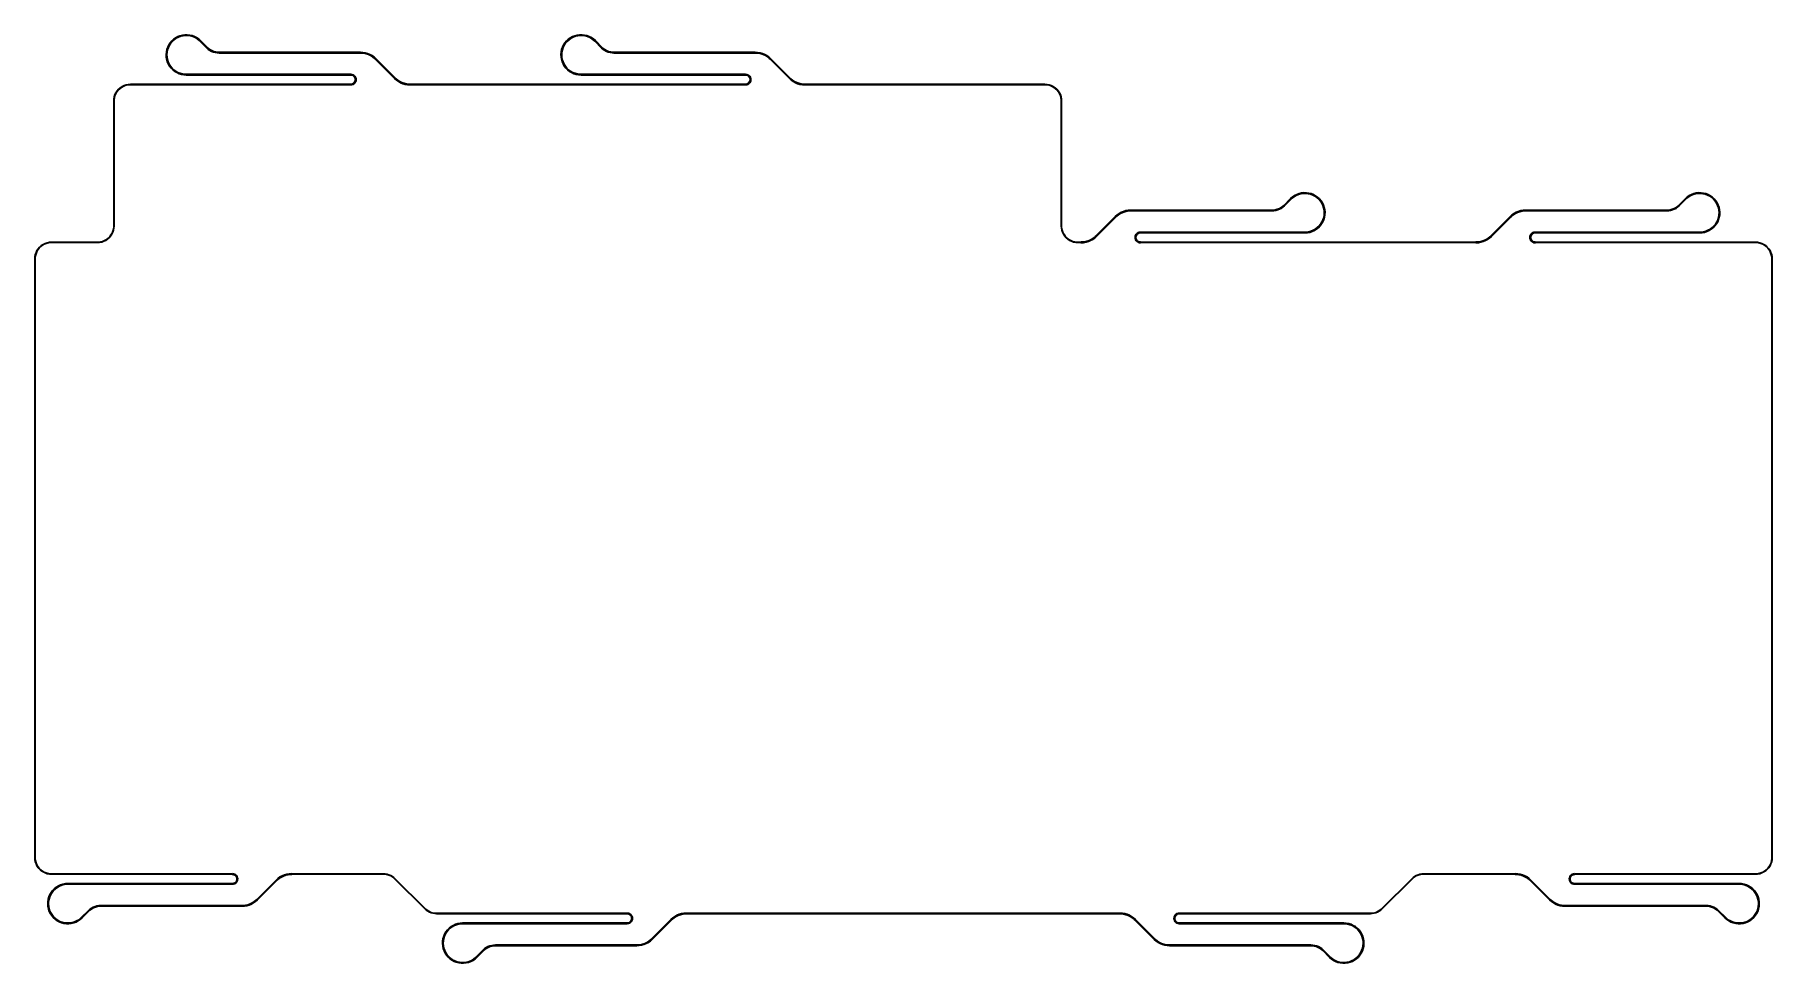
# Model space of a CAD drawing. Extents: x 19 to 228, y -128 to -16.
import ezdxf

# ---------------------------------------------------------------- set-up
doc = ezdxf.new("R2010")
doc.units = 0
doc.layers.add('BLACK', color=7, linetype='CONTINUOUS')

msp = doc.modelspace()

# ---------------------------------------------------------------- linework, layer by layer
at = {"layer": 'BLACK', "linetype": 'CONTINUOUS'}
for p, q in [((34.963302, -16.823512), (35.125902, -16.573577)), ((35.213596, -16.615591), (35.050874, -16.862494)), ((35.125902, -16.573577), (35.317875, -16.345426)), ((35.406208, -16.391225), (35.213596, -16.615591)), ((35.317875, -16.345426), (35.536332, -16.142489)), ((35.625623, -16.19299), (35.406208, -16.391225)), ((35.536332, -16.142489), (35.777987, -15.967821)), ((35.868325, -16.024065), (35.625623, -16.19299)), ((35.777987, -15.967821), (36.039207, -15.824047)), ((36.130423, -15.887156), (35.868325, -16.024065)), ((36.039207, -15.824047), (36.316061, -15.713331)), ((36.407718, -15.784457), (36.130423, -15.887156)), ((36.316061, -15.713331), (36.604386, -15.637337)), ((36.695766, -15.717614), (36.407718, -15.784457)), ((36.604386, -15.637337), (36.899846, -15.597209)), ((36.989951, -15.687699), (36.695766, -15.717614)), ((36.899846, -15.597209), (37.197995, -15.59355)), ((37.285558, -15.695189), (36.989951, -15.687699)), ((37.197995, -15.59355), (37.49435, -15.626415)), ((37.57785, -15.739967), (37.285558, -15.695189)), ((37.49435, -15.626415), (37.784454, -15.69531)), ((37.862143, -15.821313), (37.57785, -15.739967)), ((37.784454, -15.69531), (38.063942, -15.799198)), ((38.13388, -15.937925), (37.862143, -15.821313)), ((38.063942, -15.799198), (38.328611, -15.936518)), ((38.388708, -16.087933), (38.13388, -15.937925)), ((38.328611, -15.936518), (38.574481, -16.105203)), ((38.622542, -16.268934), (38.388708, -16.087933)), ((38.574481, -16.105203), (38.797844, -16.30271)), ((38.727141, -16.373428), (38.622542, -16.268934)), ((38.727143, -16.373426), (38.727141, -16.373428)), ((39.553719, -17.200002), (38.727143, -16.373426)), ((38.797844, -16.30271), (38.797853, -16.302716)), ((38.797853, -16.302716), (39.624429, -17.129292)), ((82.588302, -16.823512), (82.750902, -16.573577)), ((82.838596, -16.615591), (82.675874, -16.862494)), ((82.750902, -16.573577), (82.942875, -16.345426)), ((83.031208, -16.391225), (82.838596, -16.615591)), ((82.942875, -16.345426), (83.161332, -16.142489)), ((83.250623, -16.19299), (83.031208, -16.391225)), ((83.161332, -16.142489), (83.402987, -15.967821)), ((83.493325, -16.024065), (83.250623, -16.19299)), ((83.402987, -15.967821), (83.664207, -15.824047)), ((83.755423, -15.887156), (83.493325, -16.024065)), ((83.664207, -15.824047), (83.941061, -15.713331)), ((84.032718, -15.784457), (83.755423, -15.887156)), ((83.941061, -15.713331), (84.229386, -15.637337)), ((84.320766, -15.717614), (84.032718, -15.784457)), ((84.229386, -15.637337), (84.524846, -15.597209)), ((84.614951, -15.687699), (84.320766, -15.717614)), ((84.524846, -15.597209), (84.822995, -15.59355)), ((84.910558, -15.695189), (84.614951, -15.687699)), ((84.822995, -15.59355), (85.11935, -15.626415)), ((85.20285, -15.739967), (84.910558, -15.695189)), ((85.11935, -15.626415), (85.409454, -15.69531)), ((85.487143, -15.821313), (85.20285, -15.739967)), ((85.409454, -15.69531), (85.688942, -15.799198)), ((85.75888, -15.937925), (85.487143, -15.821313)), ((85.688942, -15.799198), (85.953611, -15.936518)), ((86.013708, -16.087933), (85.75888, -15.937925)), ((85.953611, -15.936518), (86.199481, -16.105203)), ((86.247542, -16.268934), (86.013708, -16.087933)), ((86.199481, -16.105203), (86.422844, -16.30271)), ((86.352141, -16.373428), (86.247542, -16.268934)), ((86.352143, -16.373426), (86.352141, -16.373428)), ((87.178719, -17.200002), (86.352143, -16.373426)), ((86.422844, -16.30271), (86.422853, -16.302716)), ((86.422853, -16.302716), (87.249429, -17.129292)), ((34.648183, -17.962204), (34.673766, -17.665132)), ((34.659158, -18.260174), (34.648183, -17.962204)), ((34.706525, -18.55456), (34.659158, -18.260174)), ((34.673766, -17.665132), (34.73552, -17.373425)), ((34.789572, -18.840933), (34.706525, -18.55456)), ((34.73552, -17.373425), (34.832519, -17.091472)), ((34.765483, -17.697433), (34.743029, -17.992281)), ((34.743029, -17.992281), (34.758007, -18.287604)), ((34.758007, -18.287604), (34.810174, -18.578667)), ((34.825007, -17.407784), (34.765483, -17.697433)), ((34.907049, -19.114987), (34.789572, -18.840933)), ((34.810174, -18.578667), (34.898696, -18.860808)), ((34.920648, -17.127976), (34.825007, -17.407784)), ((34.832519, -17.091472), (34.963302, -16.823512)), ((34.898696, -18.860808), (35.022155, -19.129504)), ((35.050874, -16.862494), (34.920648, -17.127976)), ((39.554302, -17.200392), (39.553719, -17.200002)), ((39.554507, -17.200772), (39.554302, -17.200392)), ((39.554479, -17.200801), (39.554507, -17.200772)), ((39.73316, -17.354021), (39.554479, -17.200801)), ((39.624429, -17.129292), (39.624497, -17.129393)), ((39.624497, -17.129393), (39.718358, -17.219297)), ((39.718358, -17.219297), (39.929419, -17.375177)), ((39.927455, -17.486883), (39.73316, -17.354021)), ((40.135057, -17.597809), (39.927455, -17.486883)), ((39.929419, -17.375177), (40.158553, -17.503015)), ((40.353499, -17.685481), (40.135057, -17.597809)), ((40.158553, -17.503015), (40.402057, -17.600746)), ((40.580185, -17.748857), (40.353499, -17.685481)), ((40.402057, -17.600746), (40.655993, -17.666788)), ((40.812422, -17.787184), (40.580185, -17.748857)), ((40.655993, -17.666788), (40.916257, -17.700076)), ((41.047451, -17.800007), (40.812422, -17.787184)), ((40.916257, -17.700076), (41.047449, -17.700007)), ((41.047449, -17.700007), (41.047453, -17.700008)), ((41.047454, -17.800005), (41.047451, -17.800007)), ((41.047453, -17.700008), (41.04746, -17.700007)), ((41.04746, -17.800007), (41.047454, -17.800005)), ((41.04746, -17.700007), (58.085455, -17.700007)), ((58.085454, -17.800007), (41.04746, -17.800007)), ((58.227516, -17.80001), (58.085454, -17.800007)), ((58.085455, -17.700007), (58.085456, -17.700007)), ((58.085456, -17.700007), (58.379884, -17.716548)), ((58.509854, -17.831827), (58.227516, -17.80001)), ((58.379884, -17.716548), (58.670608, -17.76595)), ((58.786855, -17.895056), (58.509854, -17.831827)), ((58.670608, -17.76595), (58.953974, -17.847591)), ((59.055034, -17.988901), (58.786855, -17.895056)), ((58.953974, -17.847591), (59.226417, -17.960446)), ((59.31102, -18.112182), (59.055034, -17.988901)), ((59.226417, -17.960446), (59.484511, -18.103094)), ((59.551594, -18.263349), (59.31102, -18.112182)), ((59.484511, -18.103094), (59.725011, -18.273743)), ((59.773729, -18.440501), (59.551594, -18.263349)), ((59.725011, -18.273743), (59.944755, -18.470123)), ((59.874182, -18.540956), (59.773729, -18.440501)), ((59.8742, -18.540937), (59.874182, -18.540956)), ((59.874202, -18.540938), (59.8742, -18.540937)), ((62.206794, -20.873531), (59.874202, -18.540938)), ((59.944755, -18.470123), (59.944911, -18.470227)), ((59.944911, -18.470227), (59.944912, -18.470227)), ((59.944912, -18.470227), (59.944913, -18.470229)), ((59.944913, -18.470229), (62.277505, -20.80282)), ((82.273183, -17.962204), (82.298766, -17.665132)), ((82.284158, -18.260174), (82.273183, -17.962204)), ((82.331525, -18.55456), (82.284158, -18.260174)), ((82.298766, -17.665132), (82.36052, -17.373425)), ((82.414572, -18.840933), (82.331525, -18.55456)), ((82.36052, -17.373425), (82.457519, -17.091472)), ((82.390483, -17.697433), (82.368029, -17.992281)), ((82.368029, -17.992281), (82.383007, -18.287604)), ((82.383007, -18.287604), (82.435174, -18.578667)), ((82.450007, -17.407784), (82.390483, -17.697433)), ((82.532049, -19.114987), (82.414572, -18.840933)), ((82.435174, -18.578667), (82.523696, -18.860808)), ((82.545648, -17.127976), (82.450007, -17.407784)), ((82.457519, -17.091472), (82.588302, -16.823512)), ((82.523696, -18.860808), (82.647155, -19.129504)), ((82.675874, -16.862494), (82.545648, -17.127976)), ((87.179302, -17.200392), (87.178719, -17.200002)), ((87.179507, -17.200772), (87.179302, -17.200392)), ((87.179479, -17.200801), (87.179507, -17.200772)), ((87.35816, -17.354021), (87.179479, -17.200801)), ((87.249429, -17.129292), (87.249497, -17.129393)), ((87.249497, -17.129393), (87.343358, -17.219297)), ((87.343358, -17.219297), (87.554419, -17.375177)), ((87.552455, -17.486883), (87.35816, -17.354021)), ((87.760057, -17.597809), (87.552455, -17.486883)), ((87.554419, -17.375177), (87.783553, -17.503015)), ((87.978499, -17.685481), (87.760057, -17.597809)), ((87.783553, -17.503015), (88.027057, -17.600746)), ((88.205185, -17.748857), (87.978499, -17.685481)), ((88.027057, -17.600746), (88.280993, -17.666788)), ((88.437422, -17.787184), (88.205185, -17.748857)), ((88.280993, -17.666788), (88.541257, -17.700076)), ((88.672451, -17.800007), (88.437422, -17.787184)), ((88.541257, -17.700076), (88.672449, -17.700007)), ((88.672449, -17.700007), (88.672453, -17.700008)), ((88.672454, -17.800005), (88.672451, -17.800007)), ((88.672453, -17.700008), (88.67246, -17.700007)), ((88.67246, -17.800007), (88.672454, -17.800005)), ((88.67246, -17.700007), (105.710455, -17.700007)), ((105.710454, -17.800007), (88.67246, -17.800007)), ((105.852516, -17.80001), (105.710454, -17.800007)), ((105.710455, -17.700007), (105.710456, -17.700007)), ((105.710456, -17.700007), (106.004884, -17.716548)), ((106.134854, -17.831827), (105.852516, -17.80001)), ((106.004884, -17.716548), (106.295608, -17.76595)), ((106.411855, -17.895056), (106.134854, -17.831827)), ((106.295608, -17.76595), (106.578974, -17.847591)), ((106.680034, -17.988901), (106.411855, -17.895056)), ((106.578974, -17.847591), (106.851417, -17.960446)), ((106.93602, -18.112182), (106.680034, -17.988901)), ((106.851417, -17.960446), (107.109511, -18.103094)), ((107.176594, -18.263349), (106.93602, -18.112182)), ((107.109511, -18.103094), (107.350011, -18.273743)), ((107.398729, -18.440501), (107.176594, -18.263349)), ((107.350011, -18.273743), (107.569755, -18.470123)), ((107.499182, -18.540956), (107.398729, -18.440501)), ((107.4992, -18.540937), (107.499182, -18.540956)), ((107.499202, -18.540938), (107.4992, -18.540937)), ((109.831794, -20.873531), (107.499202, -18.540938)), ((107.569755, -18.470123), (107.569911, -18.470227)), ((107.569911, -18.470227), (107.569912, -18.470227)), ((107.569912, -18.470227), (107.569913, -18.470229)), ((107.569913, -18.470229), (109.902505, -20.80282)), ((35.05719, -19.3726), (34.907049, -19.114987)), ((35.022155, -19.129504), (35.17857, -19.38045)), ((35.237737, -19.609896), (35.05719, -19.3726)), ((35.17857, -19.38045), (35.365437, -19.609624)), ((35.445973, -19.823307), (35.237737, -19.609896)), ((35.365437, -19.609624), (35.57976, -19.813353)), ((35.678767, -20.009622), (35.445973, -19.823307)), ((35.57976, -19.813353), (35.818104, -19.988372)), ((35.932617, -20.16604), (35.678767, -20.009622)), ((35.818104, -19.988372), (36.07665, -20.131877)), ((36.203706, -20.290208), (35.932617, -20.16604)), ((36.07665, -20.131877), (36.351254, -20.241567)), ((36.487955, -20.380258), (36.203706, -20.290208)), ((36.351254, -20.241567), (36.637516, -20.315686)), ((36.781089, -20.434835), (36.487955, -20.380258)), ((36.637516, -20.315686), (36.930849, -20.353044)), ((37.0787, -20.453119), (36.781089, -20.434835)), ((36.930849, -20.353044), (37.0787, -20.353119)), ((37.0787, -20.353119), (56.9225, -20.353125)), ((56.9225, -20.453125), (37.0787, -20.453119)), ((56.9225, -20.353125), (57.066087, -20.369303)), ((56.988708, -20.453125), (56.9225, -20.453125)), ((57.117277, -20.484814), (56.988708, -20.453125)), ((57.066087, -20.369303), (57.202474, -20.417027)), ((57.234527, -20.546351), (57.117277, -20.484814)), ((57.202474, -20.417027), (57.324822, -20.493904)), ((57.333642, -20.63416), (57.234527, -20.546351)), ((57.324822, -20.493904), (57.426996, -20.596078)), ((57.408863, -20.743137), (57.333642, -20.63416)), ((57.455819, -20.866949), (57.408863, -20.743137)), ((57.426996, -20.596078), (57.503873, -20.718426)), ((57.47178, -20.9984), (57.455819, -20.866949)), ((57.503873, -20.718426), (57.551597, -20.854813)), ((57.551597, -20.854813), (57.567775, -20.9984)), ((62.207004, -20.873671), (62.206794, -20.873531)), ((62.426698, -21.070009), (62.207004, -20.873671)), ((62.277505, -20.80282), (62.27753, -20.802795)), ((62.27753, -20.802795), (62.377981, -20.903251)), ((62.377981, -20.903251), (62.600115, -21.080404)), ((82.68219, -19.3726), (82.532049, -19.114987)), ((82.647155, -19.129504), (82.80357, -19.38045)), ((82.862737, -19.609896), (82.68219, -19.3726)), ((82.80357, -19.38045), (82.990437, -19.609624)), ((83.070973, -19.823307), (82.862737, -19.609896)), ((82.990437, -19.609624), (83.20476, -19.813353)), ((83.303767, -20.009622), (83.070973, -19.823307)), ((83.20476, -19.813353), (83.443104, -19.988372)), ((83.557617, -20.16604), (83.303767, -20.009622)), ((83.443104, -19.988372), (83.70165, -20.131877)), ((83.828706, -20.290208), (83.557617, -20.16604)), ((83.70165, -20.131877), (83.976254, -20.241567)), ((84.112955, -20.380258), (83.828706, -20.290208)), ((83.976254, -20.241567), (84.262516, -20.315686)), ((84.406089, -20.434835), (84.112955, -20.380258)), ((84.262516, -20.315686), (84.555849, -20.353044)), ((84.7037, -20.453119), (84.406089, -20.434835)), ((84.555849, -20.353044), (84.7037, -20.353119)), ((84.7037, -20.353119), (104.5475, -20.353125)), ((104.5475, -20.453125), (84.7037, -20.453119)), ((104.5475, -20.353125), (104.691087, -20.369303)), ((104.613708, -20.453125), (104.5475, -20.453125)), ((104.742277, -20.484814), (104.613708, -20.453125)), ((104.691087, -20.369303), (104.827474, -20.417027)), ((104.859527, -20.546351), (104.742277, -20.484814)), ((104.827474, -20.417027), (104.949822, -20.493904)), ((104.958642, -20.63416), (104.859527, -20.546351)), ((104.949822, -20.493904), (105.051996, -20.596078)), ((105.033863, -20.743137), (104.958642, -20.63416)), ((105.080819, -20.866949), (105.033863, -20.743137)), ((105.051996, -20.596078), (105.128873, -20.718426)), ((105.09678, -20.9984), (105.080819, -20.866949)), ((105.128873, -20.718426), (105.176597, -20.854813)), ((105.176597, -20.854813), (105.192775, -20.9984)), ((109.832004, -20.873671), (109.831794, -20.873531)), ((110.051698, -21.070009), (109.832004, -20.873671)), ((109.902505, -20.80282), (109.90253, -20.802795)), ((109.90253, -20.802795), (110.002981, -20.903251)), ((110.002981, -20.903251), (110.225115, -21.080404)), ((28.3915, -23.069641), (28.476644, -22.818816)), ((28.4733, -22.957545), (28.406293, -23.20762)), ((28.572375, -22.718355), (28.4733, -22.957545)), ((28.476644, -22.818816), (28.593799, -22.58125)), ((28.701824, -22.494144), (28.572375, -22.718355)), ((28.593799, -22.58125), (28.740959, -22.361008)), ((28.85943, -22.288748), (28.701824, -22.494144)), ((28.740959, -22.361008), (28.915609, -22.161859)), ((29.042498, -22.10568), (28.85943, -22.288748)), ((28.915609, -22.161859), (29.114758, -21.987209)), ((29.247894, -21.948074), (29.042498, -22.10568)), ((29.114758, -21.987209), (29.335, -21.840049)), ((29.472105, -21.818625), (29.247894, -21.948074)), ((29.335, -21.840049), (29.572566, -21.722894)), ((29.711295, -21.71955), (29.472105, -21.818625)), ((29.572566, -21.722894), (29.823391, -21.63775)), ((29.96137, -21.652543), (29.711295, -21.71955)), ((29.823391, -21.63775), (30.083184, -21.586074)), ((30.218052, -21.61875), (29.96137, -21.652543)), ((30.083184, -21.586074), (30.3475, -21.56875)), ((30.3475, -21.61875), (30.218052, -21.61875)), ((30.3475, -21.56875), (47.3975, -21.568675)), ((47.3975, -21.618675), (30.3475, -21.61875)), ((47.3975, -21.568675), (56.881882, -21.568749)), ((56.881886, -21.618749), (47.3975, -21.618675)), ((56.881882, -21.568749), (56.893111, -21.553296)), ((56.893111, -21.634198), (56.881886, -21.618749)), ((56.893111, -21.553296), (56.9225, -21.543747)), ((56.9225, -21.643747), (56.893111, -21.634198)), ((56.9225, -21.543747), (56.9225, -21.543675)), ((56.9225, -21.543675), (56.988708, -21.543675)), ((57.066087, -21.627497), (56.9225, -21.643675)), ((56.9225, -21.643675), (56.9225, -21.643747)), ((56.988708, -21.543675), (57.117277, -21.511986)), ((57.202474, -21.579773), (57.066087, -21.627497)), ((57.117277, -21.511986), (57.234527, -21.450449)), ((57.324822, -21.502896), (57.202474, -21.579773)), ((57.234527, -21.450449), (57.333642, -21.36264)), ((57.426996, -21.400722), (57.324822, -21.502896)), ((57.333642, -21.36264), (57.408863, -21.253663)), ((57.408863, -21.253663), (57.455819, -21.129851)), ((57.503873, -21.278374), (57.426996, -21.400722)), ((57.455819, -21.129851), (57.47178, -20.9984)), ((57.551597, -21.141987), (57.503873, -21.278374)), ((57.567775, -20.9984), (57.551597, -21.141987)), ((62.667196, -21.24066), (62.426698, -21.070009)), ((62.600115, -21.080404), (62.840687, -21.231573)), ((62.92529, -21.38331), (62.667196, -21.24066)), ((62.840687, -21.231573), (63.096672, -21.354855)), ((63.197732, -21.496165), (62.92529, -21.38331)), ((63.096672, -21.354855), (63.364851, -21.448701)), ((63.481097, -21.577808), (63.197732, -21.496165)), ((63.364851, -21.448701), (63.641851, -21.51193)), ((63.771821, -21.62721), (63.481097, -21.577808)), ((63.641851, -21.51193), (63.924189, -21.543747)), ((64.066249, -21.64375), (63.771821, -21.62721)), ((63.924189, -21.543747), (64.066251, -21.54375)), ((64.095638, -21.634201), (64.066249, -21.64375)), ((64.066251, -21.54375), (64.09564, -21.5533)), ((64.106865, -21.618749), (64.095638, -21.634201)), ((64.09564, -21.5533), (64.106864, -21.568749)), ((64.106864, -21.568749), (104.506884, -21.568747)), ((104.506884, -21.618747), (64.106865, -21.618749)), ((104.506884, -21.568747), (104.518111, -21.553296)), ((104.518111, -21.634198), (104.506884, -21.618747)), ((104.518111, -21.553296), (104.5475, -21.543747)), ((104.5475, -21.643747), (104.518111, -21.634198)), ((104.5475, -21.543747), (104.5475, -21.543675)), ((104.5475, -21.543675), (104.613708, -21.543675)), ((104.691087, -21.627497), (104.5475, -21.643675)), ((104.5475, -21.643675), (104.5475, -21.643747)), ((104.613708, -21.543675), (104.742277, -21.511986)), ((104.827474, -21.579773), (104.691087, -21.627497)), ((104.742277, -21.511986), (104.859527, -21.450449)), ((104.949822, -21.502896), (104.827474, -21.579773)), ((104.859527, -21.450449), (104.958642, -21.36264)), ((105.051996, -21.400722), (104.949822, -21.502896)), ((104.958642, -21.36264), (105.033863, -21.253663)), ((105.033863, -21.253663), (105.080819, -21.129851)), ((105.128873, -21.278374), (105.051996, -21.400722)), ((105.080819, -21.129851), (105.09678, -20.9984)), ((105.176597, -21.141987), (105.128873, -21.278374)), ((105.192775, -20.9984), (105.176597, -21.141987)), ((110.292196, -21.24066), (110.051698, -21.070009)), ((110.225115, -21.080404), (110.465687, -21.231573)), ((110.55029, -21.38331), (110.292196, -21.24066)), ((110.465687, -21.231573), (110.721672, -21.354855)), ((110.822732, -21.496165), (110.55029, -21.38331)), ((110.721672, -21.354855), (110.989851, -21.448701)), ((111.106097, -21.577808), (110.822732, -21.496165)), ((110.989851, -21.448701), (111.266851, -21.51193)), ((111.396821, -21.62721), (111.106097, -21.577808)), ((111.266851, -21.51193), (111.549189, -21.543747)), ((111.691249, -21.64375), (111.396821, -21.62721)), ((111.549189, -21.543747), (111.691251, -21.54375)), ((111.720638, -21.634201), (111.691249, -21.64375)), ((111.691251, -21.54375), (111.72064, -21.5533)), ((111.731865, -21.61875), (111.720638, -21.634201)), ((111.72064, -21.5533), (111.731865, -21.56875)), ((111.731865, -21.56875), (140.6475, -21.56875)), ((140.6475, -21.61875), (111.731865, -21.61875)), ((140.6475, -21.56875), (140.911813, -21.586074)), ((140.776947, -21.61875), (140.6475, -21.61875)), ((141.033626, -21.652543), (140.776947, -21.61875)), ((140.911813, -21.586074), (141.171604, -21.637751)), ((141.283699, -21.719551), (141.033626, -21.652543)), ((141.171604, -21.637751), (141.422427, -21.722895)), ((141.522885, -21.818627), (141.283699, -21.719551)), ((141.422427, -21.722895), (141.65999, -21.84005)), ((141.747093, -21.948076), (141.522885, -21.818627)), ((141.65999, -21.84005), (141.880228, -21.987212)), ((141.952486, -22.105683), (141.747093, -21.948076)), ((141.880228, -21.987212), (142.079374, -22.161862)), ((142.13555, -22.288751), (141.952486, -22.105683)), ((142.079374, -22.161862), (142.254019, -22.361012)), ((142.293152, -22.494148), (142.13555, -22.288751)), ((142.254019, -22.361012), (142.401175, -22.581254)), ((142.422595, -22.718359), (142.293152, -22.494148)), ((142.401175, -22.581254), (142.518324, -22.81882)), ((142.521665, -22.957548), (142.422595, -22.718359)), ((142.518324, -22.81882), (142.603462, -23.069645)), ((142.588667, -23.207622), (142.521665, -22.957548)), ((28.3225, -23.593749), (28.339824, -23.329434)), ((28.3225, -23.59375), (28.3225, -23.593749)), ((28.3225, -38.643749), (28.3225, -23.59375)), ((28.339824, -23.329434), (28.3915, -23.069641)), ((28.406293, -23.20762), (28.3725, -23.464302)), ((28.3725, -23.464302), (28.3725, -23.593749)), ((28.3725, -23.593749), (28.3725, -23.59375)), ((28.3725, -23.59375), (28.3725, -38.643749)), ((142.622454, -23.464302), (142.588667, -23.207622)), ((142.603462, -23.069645), (142.655132, -23.329437)), ((142.62245, -23.593749), (142.622454, -23.464302)), ((142.6225, -23.593749), (142.62245, -23.593749)), ((142.6225, -23.59375), (142.6225, -23.593749)), ((142.6225, -38.64375), (142.6225, -23.59375)), ((142.655132, -23.329437), (142.672425, -23.593374)), ((142.672425, -23.593374), (142.6725, -23.59375)), ((142.6725, -23.59375), (142.6725, -38.64375)), ((169.471024, -36.178841), (170.297145, -35.35272)), ((170.367854, -35.423431), (169.541281, -36.250005)), ((170.297145, -35.35272), (170.297147, -35.352718)), ((170.297147, -35.352719), (170.520522, -35.155206)), ((170.297147, -35.352718), (170.297147, -35.352719)), ((170.367857, -35.42343), (170.367854, -35.423431)), ((170.367858, -35.42343), (170.367857, -35.42343)), ((170.472459, -35.318937), (170.367858, -35.42343)), ((170.706295, -35.137937), (170.472459, -35.318937)), ((170.520522, -35.155206), (170.766394, -34.986521)), ((170.961126, -34.987929), (170.706295, -35.137937)), ((170.766394, -34.986521), (171.031066, -34.849203)), ((171.232866, -34.871319), (170.961126, -34.987929)), ((171.031066, -34.849203), (171.310557, -34.745315)), ((171.517161, -34.789974), (171.232866, -34.871319)), ((171.310557, -34.745315), (171.600662, -34.676422)), ((171.809456, -34.745198), (171.517161, -34.789974)), ((171.600662, -34.676422), (171.89702, -34.643559)), ((172.105065, -34.737709), (171.809456, -34.745198)), ((171.89702, -34.643559), (172.195171, -34.64722)), ((172.399251, -34.767627), (172.105065, -34.737709)), ((172.195171, -34.64722), (172.490632, -34.68735)), ((172.687301, -34.834472), (172.399251, -34.767627)), ((172.490632, -34.68735), (172.778958, -34.763346)), ((172.964597, -34.937173), (172.687301, -34.834472)), ((172.778958, -34.763346), (173.055814, -34.874065)), ((173.226696, -35.074085), (172.964597, -34.937173)), ((173.055814, -34.874065), (173.317034, -35.017841)), ((173.469398, -35.243012), (173.226696, -35.074085)), ((173.317034, -35.017841), (173.55869, -35.192512)), ((173.688814, -35.441249), (173.469398, -35.243012)), ((173.55869, -35.192512), (173.777148, -35.39545)), ((173.881426, -35.665617), (173.688814, -35.441249)), ((173.777148, -35.39545), (173.96912, -35.623604)), ((173.96912, -35.623604), (174.131721, -35.873541)), ((217.096024, -36.178841), (217.922145, -35.35272)), ((217.992854, -35.423431), (217.166281, -36.250005)), ((217.922145, -35.35272), (217.922147, -35.352718)), ((217.922147, -35.352719), (218.145522, -35.155206)), ((217.922147, -35.352718), (217.922147, -35.352719)), ((217.992857, -35.42343), (217.992854, -35.423431)), ((217.992858, -35.42343), (217.992857, -35.42343)), ((218.097459, -35.318937), (217.992858, -35.42343)), ((218.331295, -35.137937), (218.097459, -35.318937)), ((218.145522, -35.155206), (218.391394, -34.986521)), ((218.586126, -34.987929), (218.331295, -35.137937)), ((218.391394, -34.986521), (218.656066, -34.849203)), ((218.857866, -34.871319), (218.586126, -34.987929)), ((218.656066, -34.849203), (218.935557, -34.745315)), ((219.142161, -34.789974), (218.857866, -34.871319)), ((218.935557, -34.745315), (219.225662, -34.676422)), ((219.434456, -34.745198), (219.142161, -34.789974)), ((219.225662, -34.676422), (219.52202, -34.643559)), ((219.730065, -34.737709), (219.434456, -34.745198)), ((219.52202, -34.643559), (219.820171, -34.64722)), ((220.024251, -34.767627), (219.730065, -34.737709)), ((219.820171, -34.64722), (220.115632, -34.68735)), ((220.312301, -34.834472), (220.024251, -34.767627)), ((220.115632, -34.68735), (220.403958, -34.763346)), ((220.589597, -34.937173), (220.312301, -34.834472)), ((220.403958, -34.763346), (220.680814, -34.874065)), ((220.851696, -35.074085), (220.589597, -34.937173)), ((220.680814, -34.874065), (220.942034, -35.017841)), ((221.094398, -35.243012), (220.851696, -35.074085)), ((220.942034, -35.017841), (221.18369, -35.192512)), ((221.313814, -35.441249), (221.094398, -35.243012)), ((221.18369, -35.192512), (221.402148, -35.39545)), ((221.506426, -35.665617), (221.313814, -35.441249)), ((221.402148, -35.39545), (221.59412, -35.623604)), ((221.59412, -35.623604), (221.756721, -35.873541)), ((146.817498, -39.85282), (149.150089, -37.520229)), ((149.2208, -37.59094), (146.888207, -39.923531)), ((149.150089, -37.520228), (149.369972, -37.323725)), ((149.150089, -37.520229), (149.150089, -37.520228)), ((149.321253, -37.490484), (149.2208, -37.59094)), ((149.543391, -37.313331), (149.321253, -37.490484)), ((149.369972, -37.323725), (149.610475, -37.153075)), ((149.783967, -37.162162), (149.543391, -37.313331)), ((149.610475, -37.153075), (149.868572, -37.010425)), ((150.039956, -37.038879), (149.783967, -37.162162)), ((149.868572, -37.010425), (150.141017, -36.897569)), ((150.308138, -36.945033), (150.039956, -37.038879)), ((150.141017, -36.897569), (150.424386, -36.815926)), ((150.585141, -36.881804), (150.308138, -36.945033)), ((150.424386, -36.815926), (150.715113, -36.766524)), ((150.867482, -36.849986), (150.585141, -36.881804)), ((150.715113, -36.766524), (151.009544, -36.749983)), ((151.009409, -36.849983), (150.867482, -36.849986)), ((151.009545, -36.85001), (151.009409, -36.849983)), ((151.009544, -36.749983), (151.009544, -36.75001)), ((151.009544, -36.75001), (151.009545, -36.75001)), ((151.009545, -36.75001), (168.04754, -36.75001)), ((151.009546, -36.85001), (151.009545, -36.85001)), ((168.04754, -36.85001), (151.009546, -36.85001)), ((168.04754, -36.75001), (168.047546, -36.750011)), ((168.047545, -36.850008), (168.04754, -36.85001)), ((168.047549, -36.85001), (168.047545, -36.850008)), ((168.047546, -36.750011), (168.047551, -36.75001)), ((168.047827, -36.849952), (168.047549, -36.850008)), ((168.047549, -36.850008), (168.047549, -36.85001)), ((168.047551, -36.75001), (168.047551, -36.749968)), ((168.047551, -36.749968), (168.17874, -36.750037)), ((168.282573, -36.837146), (168.047827, -36.849952)), ((168.17874, -36.750037), (168.438999, -36.71675)), ((168.514806, -36.798819), (168.282573, -36.837146)), ((168.438999, -36.71675), (168.69293, -36.650709)), ((168.741488, -36.735445), (168.514806, -36.798819)), ((168.69293, -36.650709), (168.936429, -36.552981)), ((168.959925, -36.647775), (168.741488, -36.735445)), ((168.936429, -36.552981), (169.165559, -36.425145)), ((169.167523, -36.536851), (168.959925, -36.647775)), ((169.165559, -36.425145), (169.376616, -36.269269)), ((169.361815, -36.403991), (169.167523, -36.536851)), ((169.540492, -36.250774), (169.361815, -36.403991)), ((169.376616, -36.269269), (169.471024, -36.178841)), ((169.540493, -36.250775), (169.540492, -36.250774)), ((169.540697, -36.250395), (169.540493, -36.250775)), ((169.541281, -36.250005), (169.540697, -36.250395)), ((174.044148, -35.912522), (173.881426, -35.665617)), ((174.174374, -36.178007), (174.044148, -35.912522)), ((174.131721, -35.873541), (174.262504, -36.141503)), ((174.270014, -36.457817), (174.174374, -36.178007)), ((174.19632, -37.910851), (174.284844, -37.628708)), ((174.262504, -36.141503), (174.359501, -36.423459)), ((174.329538, -36.747468), (174.270014, -36.457817)), ((174.284844, -37.628708), (174.337013, -37.337643)), ((174.388493, -37.604601), (174.305445, -37.890976)), ((174.351991, -37.042318), (174.329538, -36.747468)), ((174.337013, -37.337643), (174.351991, -37.042318)), ((174.359501, -36.423459), (174.421255, -36.715167)), ((174.435861, -37.310214), (174.388493, -37.604601)), ((174.421255, -36.715167), (174.446837, -37.012242)), ((174.446837, -37.012242), (174.435861, -37.310214)), ((194.442498, -39.85282), (196.775089, -37.520229)), ((196.8458, -37.59094), (194.513207, -39.923531)), ((196.775089, -37.520228), (196.994972, -37.323725)), ((196.775089, -37.520229), (196.775089, -37.520228)), ((196.946253, -37.490484), (196.8458, -37.59094)), ((197.168391, -37.313331), (196.946253, -37.490484)), ((196.994972, -37.323725), (197.235475, -37.153075)), ((197.408967, -37.162162), (197.168391, -37.313331)), ((197.235475, -37.153075), (197.493572, -37.010425)), ((197.664956, -37.038879), (197.408967, -37.162162)), ((197.493572, -37.010425), (197.766017, -36.897569)), ((197.933138, -36.945033), (197.664956, -37.038879)), ((197.766017, -36.897569), (198.049386, -36.815926)), ((198.210141, -36.881804), (197.933138, -36.945033)), ((198.049386, -36.815926), (198.340113, -36.766524)), ((198.492482, -36.849986), (198.210141, -36.881804)), ((198.340113, -36.766524), (198.634544, -36.749983)), ((198.634409, -36.849983), (198.492482, -36.849986)), ((198.634545, -36.85001), (198.634409, -36.849983)), ((198.634544, -36.749983), (198.634544, -36.75001)), ((198.634544, -36.75001), (198.634545, -36.75001)), ((198.634545, -36.75001), (215.67254, -36.75001)), ((198.634546, -36.85001), (198.634545, -36.85001)), ((215.67254, -36.85001), (198.634546, -36.85001)), ((215.67254, -36.75001), (215.672546, -36.750011)), ((215.672545, -36.850008), (215.67254, -36.85001)), ((215.672549, -36.85001), (215.672545, -36.850008)), ((215.672546, -36.750011), (215.672551, -36.75001)), ((215.672827, -36.849952), (215.672549, -36.850008)), ((215.672549, -36.850008), (215.672549, -36.85001)), ((215.672551, -36.75001), (215.672551, -36.749968)), ((215.672551, -36.749968), (215.80374, -36.750037)), ((215.907573, -36.837146), (215.672827, -36.849952)), ((215.80374, -36.750037), (216.063999, -36.71675)), ((216.139806, -36.798819), (215.907573, -36.837146)), ((216.063999, -36.71675), (216.31793, -36.650709)), ((216.366488, -36.735445), (216.139806, -36.798819)), ((216.31793, -36.650709), (216.561429, -36.552981)), ((216.584925, -36.647775), (216.366488, -36.735445)), ((216.561429, -36.552981), (216.790559, -36.425145)), ((216.792523, -36.536851), (216.584925, -36.647775)), ((216.790559, -36.425145), (217.001616, -36.269269)), ((216.986815, -36.403991), (216.792523, -36.536851)), ((217.165492, -36.250774), (216.986815, -36.403991)), ((217.001616, -36.269269), (217.096024, -36.178841)), ((217.165493, -36.250775), (217.165492, -36.250774)), ((217.165697, -36.250395), (217.165493, -36.250775)), ((217.166281, -36.250005), (217.165697, -36.250395)), ((221.669148, -35.912522), (221.506426, -35.665617)), ((221.799374, -36.178007), (221.669148, -35.912522)), ((221.756721, -35.873541), (221.887504, -36.141503)), ((221.895014, -36.457817), (221.799374, -36.178007)), ((221.82132, -37.910851), (221.909844, -37.628708)), ((221.887504, -36.141503), (221.984501, -36.423459)), ((221.954538, -36.747468), (221.895014, -36.457817)), ((221.909844, -37.628708), (221.962013, -37.337643)), ((222.013493, -37.604601), (221.930445, -37.890976)), ((221.976991, -37.042318), (221.954538, -36.747468)), ((221.962013, -37.337643), (221.976991, -37.042318)), ((221.984501, -36.423459), (222.046255, -36.715167)), ((222.060861, -37.310214), (222.013493, -37.604601)), ((222.046255, -36.715167), (222.071837, -37.012242)), ((222.071837, -37.012242), (222.060861, -37.310214)), ((27.83557, -39.948752), (27.993176, -39.743356)), ((28.101201, -39.65625), (27.954041, -39.876492)), ((27.993176, -39.743356), (28.122625, -39.519145)), ((28.218356, -39.418684), (28.101201, -39.65625)), ((28.122625, -39.519145), (28.2217, -39.279955)), ((28.3035, -39.167859), (28.218356, -39.418684)), ((28.2217, -39.279955), (28.288707, -39.02988)), ((28.288707, -39.02988), (28.3225, -38.773198)), ((28.355176, -38.908066), (28.3035, -39.167859)), ((28.3225, -38.64375), (28.3225, -38.643749)), ((28.3225, -38.773198), (28.3225, -38.64375)), ((28.3725, -38.64375), (28.355176, -38.908066)), ((28.3725, -38.643749), (28.3725, -38.64375)), ((142.622574, -38.644125), (142.6225, -38.64375)), ((142.639868, -38.908063), (142.622574, -38.644125)), ((142.691538, -39.167855), (142.639868, -38.908063)), ((142.6725, -38.64375), (142.6725, -38.643751)), ((142.6725, -38.643751), (142.67255, -38.643751)), ((142.67255, -38.643751), (142.672546, -38.773198)), ((142.672546, -38.773198), (142.706333, -39.029878)), ((142.776676, -39.41868), (142.691538, -39.167855)), ((142.706333, -39.029878), (142.773335, -39.279952)), ((142.773335, -39.279952), (142.872405, -39.519141)), ((142.893825, -39.656246), (142.776676, -39.41868)), ((142.872405, -39.519141), (143.001848, -39.743352)), ((143.040981, -39.876488), (142.893825, -39.656246)), ((143.001848, -39.743352), (143.15945, -39.948749)), ((151.54333, -39.904796), (151.59106, -39.768393)), ((151.59106, -39.768393), (151.667945, -39.646031)), ((151.68607, -39.793102), (151.639108, -39.916931)), ((151.667945, -39.646031), (151.770131, -39.543845)), ((151.761302, -39.68411), (151.68607, -39.793102)), ((151.860431, -39.59629), (151.761302, -39.68411)), ((151.770131, -39.543845), (151.892493, -39.46696)), ((151.977696, -39.534744), (151.860431, -39.59629)), ((151.892493, -39.46696), (152.028896, -39.41923)), ((152.106283, -39.50305), (151.977696, -39.534744)), ((152.028896, -39.41923), (152.1725, -39.40305)), ((152.172108, -39.50305), (152.106283, -39.50305)), ((152.1725, -39.503128), (152.172108, -39.50305)), ((152.1725, -39.40305), (152.1725, -39.403128)), ((152.1725, -39.403128), (172.0163, -39.403122)), ((172.0163, -39.503122), (152.1725, -39.503128)), ((172.0163, -39.403122), (172.016535, -39.403168)), ((172.313913, -39.484885), (172.0163, -39.503169)), ((172.0163, -39.503169), (172.0163, -39.503122)), ((172.016535, -39.403168), (172.164152, -39.403094)), ((172.164152, -39.403094), (172.457486, -39.365735)), ((172.607049, -39.430307), (172.313913, -39.484885)), ((172.457486, -39.365735), (172.743751, -39.291617)), ((172.8913, -39.340257), (172.607049, -39.430307)), ((172.743751, -39.291617), (173.018357, -39.181926)), ((173.16239, -39.216089), (172.8913, -39.340257)), ((173.018357, -39.181926), (173.276905, -39.03842)), ((173.416242, -39.05967), (173.16239, -39.216089)), ((173.276905, -39.03842), (173.515251, -38.8634)), ((173.649038, -38.873354), (173.416242, -39.05967)), ((173.515251, -38.8634), (173.729575, -38.65967)), ((173.857276, -38.659942), (173.649038, -38.873354)), ((173.729575, -38.65967), (173.916443, -38.430496)), ((174.037823, -38.422645), (173.857276, -38.659942)), ((173.916443, -38.430496), (174.07286, -38.179548)), ((174.187966, -38.165031), (174.037823, -38.422645)), ((174.07286, -38.179548), (174.19632, -37.910851)), ((174.305445, -37.890976), (174.187966, -38.165031)), ((199.16833, -39.904796), (199.21606, -39.768393)), ((199.21606, -39.768393), (199.292945, -39.646031)), ((199.31107, -39.793102), (199.264108, -39.916931)), ((199.292945, -39.646031), (199.395131, -39.543845)), ((199.386302, -39.68411), (199.31107, -39.793102)), ((199.485431, -39.59629), (199.386302, -39.68411)), ((199.395131, -39.543845), (199.517493, -39.46696)), ((199.602696, -39.534744), (199.485431, -39.59629)), ((199.517493, -39.46696), (199.653896, -39.41923)), ((199.731283, -39.50305), (199.602696, -39.534744)), ((199.653896, -39.41923), (199.7975, -39.40305)), ((199.797108, -39.50305), (199.731283, -39.50305)), ((199.7975, -39.503128), (199.797108, -39.50305)), ((199.7975, -39.40305), (199.7975, -39.403128)), ((199.7975, -39.403128), (219.6413, -39.403122)), ((219.6413, -39.503122), (199.7975, -39.503128)), ((219.6413, -39.403122), (219.641535, -39.403168)), ((219.938913, -39.484885), (219.6413, -39.503169)), ((219.6413, -39.503169), (219.6413, -39.503122)), ((219.641535, -39.403168), (219.789152, -39.403094)), ((219.789152, -39.403094), (220.082486, -39.365735)), ((220.232049, -39.430307), (219.938913, -39.484885)), ((220.082486, -39.365735), (220.368751, -39.291617)), ((220.5163, -39.340257), (220.232049, -39.430307)), ((220.368751, -39.291617), (220.643357, -39.181926)), ((220.78739, -39.216089), (220.5163, -39.340257)), ((220.643357, -39.181926), (220.901905, -39.03842)), ((221.041242, -39.05967), (220.78739, -39.216089)), ((220.901905, -39.03842), (221.140251, -38.8634)), ((221.274038, -38.873354), (221.041242, -39.05967)), ((221.140251, -38.8634), (221.354575, -38.65967)), ((221.482276, -38.659942), (221.274038, -38.873354)), ((221.354575, -38.65967), (221.541443, -38.430496)), ((221.662823, -38.422645), (221.482276, -38.659942)), ((221.541443, -38.430496), (221.69786, -38.179548)), ((221.812966, -38.165031), (221.662823, -38.422645)), ((221.69786, -38.179548), (221.82132, -37.910851)), ((221.930445, -37.890976), (221.812966, -38.165031)), ((18.8665, -42.119641), (18.951644, -41.868816)), ((19.047375, -41.768355), (18.9483, -42.007545)), ((18.951644, -41.868816), (19.068799, -41.63125)), ((19.176824, -41.544144), (19.047375, -41.768355)), ((19.068799, -41.63125), (19.215959, -41.411008)), ((19.33443, -41.338748), (19.176824, -41.544144)), ((19.215959, -41.411008), (19.390609, -41.211859)), ((19.517498, -41.15568), (19.33443, -41.338748)), ((19.390609, -41.211859), (19.589758, -41.037209)), ((19.722894, -40.998074), (19.517498, -41.15568)), ((19.589758, -41.037209), (19.81, -40.890049)), ((19.947105, -40.868625), (19.722894, -40.998074)), ((19.81, -40.890049), (20.047566, -40.772894)), ((20.186295, -40.76955), (19.947105, -40.868625)), ((20.047566, -40.772894), (20.298391, -40.68775)), ((20.43637, -40.702543), (20.186295, -40.76955)), ((20.298391, -40.68775), (20.558184, -40.636074)), ((20.693052, -40.66875), (20.43637, -40.702543)), ((20.558184, -40.636074), (20.8225, -40.61875)), ((20.8225, -40.66875), (20.693052, -40.66875)), ((20.8225, -40.61875), (26.3475, -40.61875)), ((26.3475, -40.66875), (20.8225, -40.66875)), ((26.3475, -40.61875), (26.476948, -40.61875)), ((26.611816, -40.651426), (26.3475, -40.66875)), ((26.476948, -40.61875), (26.73363, -40.584957)), ((26.871609, -40.59975), (26.611816, -40.651426)), ((26.73363, -40.584957), (26.983705, -40.51795)), ((27.122434, -40.514606), (26.871609, -40.59975)), ((26.983705, -40.51795), (27.222895, -40.418875)), ((27.36, -40.397451), (27.122434, -40.514606)), ((27.222895, -40.418875), (27.447106, -40.289426)), ((27.580242, -40.250291), (27.36, -40.397451)), ((27.447106, -40.289426), (27.652502, -40.13182)), ((27.779391, -40.075641), (27.580242, -40.250291)), ((27.652502, -40.13182), (27.83557, -39.948752)), ((27.954041, -39.876492), (27.779391, -40.075641)), ((143.215626, -40.075638), (143.040981, -39.876488)), ((143.15945, -39.948749), (143.342514, -40.131817)), ((143.414772, -40.250288), (143.215626, -40.075638)), ((143.342514, -40.131817), (143.547907, -40.289424)), ((143.63501, -40.39745), (143.414772, -40.250288)), ((143.547907, -40.289424), (143.772115, -40.418873)), ((143.872573, -40.514605), (143.63501, -40.39745)), ((143.772115, -40.418873), (144.011301, -40.517949)), ((144.123396, -40.599749), (143.872573, -40.514605)), ((144.011301, -40.517949), (144.261374, -40.584957)), ((144.383187, -40.651426), (144.123396, -40.599749)), ((144.261374, -40.584957), (144.518053, -40.61875)), ((144.6475, -40.66875), (144.383187, -40.651426)), ((144.518053, -40.61875), (144.6475, -40.61875)), ((144.6475, -40.61875), (144.988135, -40.618752)), ((144.988134, -40.668752), (144.6475, -40.66875)), ((144.999362, -40.684204), (144.988134, -40.668752)), ((144.988135, -40.618752), (144.99936, -40.603303)), ((144.99936, -40.603303), (145.028749, -40.593753)), ((145.028751, -40.693753), (144.999362, -40.684204)), ((145.028749, -40.593753), (145.028749, -40.593758)), ((145.028749, -40.593758), (145.170812, -40.593755)), ((145.32318, -40.677218), (145.028751, -40.693758)), ((145.028751, -40.693758), (145.028751, -40.693753)), ((145.170812, -40.593755), (145.453152, -40.561939)), ((145.613906, -40.627818), (145.32318, -40.677218)), ((145.453152, -40.561939), (145.730154, -40.498712)), ((145.897274, -40.546178), (145.613906, -40.627818)), ((145.730154, -40.498712), (145.998336, -40.404868)), ((146.169719, -40.433325), (145.897274, -40.546178)), ((145.998336, -40.404868), (146.254325, -40.281589)), ((146.427816, -40.290679), (146.169719, -40.433325)), ((146.254325, -40.281589), (146.494901, -40.130425)), ((146.66832, -40.120033), (146.427816, -40.290679)), ((146.494901, -40.130425), (146.717041, -39.953276)), ((146.888206, -39.923533), (146.66832, -40.120033)), ((146.717041, -39.953276), (146.817496, -39.852822)), ((146.817496, -39.852822), (146.817498, -39.85282)), ((146.888207, -39.923531), (146.888206, -39.923534)), ((146.888206, -39.923534), (146.888206, -39.923533)), ((151.52715, -40.0484), (151.54333, -39.904796)), ((151.54333, -40.192004), (151.52715, -40.0484)), ((151.59106, -40.328407), (151.54333, -40.192004)), ((151.667945, -40.450769), (151.59106, -40.328407)), ((151.639108, -39.916931), (151.623145, -40.0484)), ((151.623145, -40.0484), (151.639108, -40.179869)), ((151.639108, -40.179869), (151.68607, -40.303698)), ((151.770131, -40.552955), (151.667945, -40.450769)), ((151.68607, -40.303698), (151.761302, -40.41269)), ((151.761302, -40.41269), (151.860431, -40.50051)), ((151.892493, -40.62984), (151.770131, -40.552955)), ((151.860431, -40.50051), (151.977696, -40.562056)), ((152.028896, -40.67757), (151.892493, -40.62984)), ((151.977696, -40.562056), (152.106283, -40.59375)), ((152.1725, -40.69375), (152.028896, -40.67757)), ((152.106283, -40.59375), (152.1725, -40.59375)), ((152.1725, -40.59375), (152.201889, -40.603299)), ((152.201889, -40.684201), (152.1725, -40.69375)), ((152.201889, -40.603299), (152.213115, -40.61875)), ((152.213115, -40.66875), (152.201889, -40.684201)), ((152.213115, -40.61875), (192.613137, -40.61875)), ((192.613133, -40.66875), (152.213115, -40.66875)), ((192.624362, -40.684204), (192.613133, -40.66875)), ((192.613137, -40.61875), (192.62436, -40.603303)), ((192.62436, -40.603303), (192.653749, -40.593753)), ((192.653751, -40.693753), (192.624362, -40.684204)), ((192.653749, -40.593753), (192.653749, -40.593758)), ((192.653749, -40.593758), (192.795812, -40.593755)), ((192.94818, -40.677218), (192.653751, -40.693758)), ((192.653751, -40.693758), (192.653751, -40.693753)), ((192.795812, -40.593755), (193.078152, -40.561939)), ((193.238906, -40.627818), (192.94818, -40.677218)), ((193.078152, -40.561939), (193.355154, -40.498712)), ((193.522274, -40.546178), (193.238906, -40.627818)), ((193.355154, -40.498712), (193.623336, -40.404868)), ((193.794719, -40.433325), (193.522274, -40.546178)), ((193.623336, -40.404868), (193.879325, -40.281589)), ((194.052816, -40.290679), (193.794719, -40.433325)), ((193.879325, -40.281589), (194.119901, -40.130425)), ((194.29332, -40.120033), (194.052816, -40.290679)), ((194.119901, -40.130425), (194.342041, -39.953276)), ((194.513206, -39.923533), (194.29332, -40.120033)), ((194.342041, -39.953276), (194.442496, -39.852822)), ((194.442496, -39.852822), (194.442498, -39.85282)), ((194.513207, -39.923531), (194.513206, -39.923534)), ((194.513206, -39.923534), (194.513206, -39.923533)), ((199.15215, -40.0484), (199.16833, -39.904796)), ((199.16833, -40.192004), (199.15215, -40.0484)), ((199.21606, -40.328407), (199.16833, -40.192004)), ((199.292945, -40.450769), (199.21606, -40.328407)), ((199.264108, -39.916931), (199.248145, -40.0484)), ((199.248145, -40.0484), (199.264108, -40.179869)), ((199.264108, -40.179869), (199.31107, -40.303698)), ((199.395131, -40.552955), (199.292945, -40.450769)), ((199.31107, -40.303698), (199.386302, -40.41269)), ((199.386302, -40.41269), (199.485431, -40.50051)), ((199.517493, -40.62984), (199.395131, -40.552955)), ((199.485431, -40.50051), (199.602696, -40.562056)), ((199.653896, -40.67757), (199.517493, -40.62984)), ((199.602696, -40.562056), (199.731283, -40.59375)), ((199.7975, -40.69375), (199.653896, -40.67757)), ((199.731283, -40.59375), (199.7975, -40.59375)), ((199.7975, -40.59375), (199.826889, -40.603299)), ((199.826889, -40.684201), (199.7975, -40.69375)), ((199.826889, -40.603299), (199.838115, -40.61875)), ((199.838115, -40.66875), (199.826889, -40.684201)), ((199.838115, -40.61875), (209.3225, -40.61875)), ((209.3225, -40.66875), (199.838115, -40.66875)), ((209.3225, -40.61875), (226.3725, -40.61875)), ((226.3725, -40.66875), (209.3225, -40.66875)), ((226.3725, -40.61875), (226.636813, -40.636074)), ((226.501947, -40.66875), (226.3725, -40.66875)), ((226.758626, -40.702543), (226.501947, -40.66875)), ((226.636813, -40.636074), (226.896604, -40.687751)), ((227.008699, -40.769551), (226.758626, -40.702543)), ((226.896604, -40.687751), (227.147427, -40.772895)), ((227.247885, -40.868627), (227.008699, -40.769551)), ((227.147427, -40.772895), (227.38499, -40.89005)), ((227.472093, -40.998076), (227.247885, -40.868627)), ((227.38499, -40.89005), (227.605228, -41.037212)), ((227.677486, -41.155683), (227.472093, -40.998076)), ((227.605228, -41.037212), (227.804374, -41.211862)), ((227.86055, -41.338751), (227.677486, -41.155683)), ((227.804374, -41.211862), (227.979019, -41.411012)), ((228.018152, -41.544148), (227.86055, -41.338751)), ((227.979019, -41.411012), (228.126175, -41.631254)), ((228.147595, -41.768359), (228.018152, -41.544148)), ((228.126175, -41.631254), (228.243324, -41.86882)), ((228.246665, -42.007548), (228.147595, -41.768359)), ((228.243324, -41.86882), (228.328462, -42.119645)), ((18.7975, -42.643749), (18.814824, -42.379434)), ((18.7975, -42.64375), (18.7975, -42.643749)), ((18.7975, -114.84375), (18.7975, -42.64375)), ((18.814824, -42.379434), (18.8665, -42.119641)), ((18.881293, -42.25762), (18.8475, -42.514302)), ((18.8475, -42.514302), (18.8475, -42.643749)), ((18.8475, -42.643749), (18.8475, -42.64375)), ((18.8475, -42.64375), (18.8475, -114.84375)), ((18.9483, -42.007545), (18.881293, -42.25762)), ((228.313667, -42.257622), (228.246665, -42.007548)), ((228.347454, -42.514302), (228.313667, -42.257622)), ((228.328462, -42.119645), (228.380132, -42.379437)), ((228.34745, -42.643749), (228.347454, -42.514302)), ((228.3475, -42.643749), (228.34745, -42.643749)), ((228.3475, -42.64375), (228.3475, -42.643749)), ((228.3475, -114.84375), (228.3475, -42.64375)), ((228.380132, -42.379437), (228.397425, -42.643374)), ((228.397425, -42.643374), (228.3975, -42.64375)), ((228.3975, -42.64375), (228.3975, -114.843749)), ((18.797574, -114.844125), (18.7975, -114.84375)), ((18.814868, -115.108063), (18.797574, -114.844125)), ((18.866538, -115.367855), (18.814868, -115.108063)), ((18.8475, -114.84375), (18.8475, -114.843751)), ((18.8475, -114.843751), (18.84755, -114.843751)), ((18.84755, -114.843751), (18.847546, -114.973198)), ((18.847546, -114.973198), (18.881333, -115.229878)), ((18.881333, -115.229878), (18.948335, -115.479952)), ((228.246713, -115.479968), (228.313716, -115.229888)), ((228.313716, -115.229888), (228.347503, -114.973201)), ((228.380182, -115.10807), (228.328511, -115.367868)), ((228.3475, -114.843751), (228.3475, -114.84375)), ((228.347503, -114.973201), (228.3475, -114.843751)), ((228.3975, -114.843749), (228.380182, -115.10807)), ((18.951676, -115.61868), (18.866538, -115.367855)), ((18.948335, -115.479952), (19.047405, -115.719141)), ((19.068825, -115.856246), (18.951676, -115.61868)), ((19.047405, -115.719141), (19.176848, -115.943352)), ((19.215981, -116.076488), (19.068825, -115.856246)), ((19.176848, -115.943352), (19.33445, -116.148749)), ((19.390626, -116.275638), (19.215981, -116.076488)), ((19.33445, -116.148749), (19.517514, -116.331817)), ((19.589772, -116.450288), (19.390626, -116.275638)), ((19.517514, -116.331817), (19.722907, -116.489424)), ((19.81001, -116.59745), (19.589772, -116.450288)), ((19.722907, -116.489424), (19.947115, -116.618873)), ((20.047573, -116.714605), (19.81001, -116.59745)), ((19.947115, -116.618873), (20.186301, -116.717949)), ((20.298396, -116.799749), (20.047573, -116.714605)), ((20.186301, -116.717949), (20.436374, -116.784957)), ((20.558187, -116.851426), (20.298396, -116.799749)), ((20.436374, -116.784957), (20.693053, -116.81875)), ((20.8225, -116.86875), (20.558187, -116.851426)), ((20.693053, -116.81875), (20.8225, -116.81875)), ((20.8225, -116.81875), (42.594385, -116.81875)), ((42.594385, -116.86875), (20.8225, -116.86875)), ((42.594385, -116.81875), (42.605611, -116.803299)), ((42.605611, -116.884201), (42.594385, -116.86875)), ((42.605611, -116.803299), (42.635, -116.79375)), ((42.635, -116.89375), (42.605611, -116.884201)), ((42.635, -116.79375), (42.778604, -116.80993)), ((42.701217, -116.89375), (42.635, -116.89375)), ((42.829804, -116.925444), (42.701217, -116.89375)), ((42.778604, -116.80993), (42.915007, -116.85766)), ((42.947069, -116.98699), (42.829804, -116.925444)), ((42.915007, -116.85766), (43.037369, -116.934545)), ((43.046198, -117.07481), (42.947069, -116.98699)), ((43.037369, -116.934545), (43.139555, -117.036731)), ((43.12143, -117.183802), (43.046198, -117.07481)), ((43.168392, -117.307631), (43.12143, -117.183802)), ((43.139555, -117.036731), (43.21644, -117.159093)), ((43.184355, -117.4391), (43.168392, -117.307631)), ((43.21644, -117.159093), (43.26417, -117.295496)), ((43.26417, -117.295496), (43.28035, -117.4391)), ((47.919298, -117.563963), (48.13918, -117.367467)), ((48.312599, -117.357075), (48.090459, -117.534224)), ((48.13918, -117.367467), (48.379684, -117.196821)), ((48.553175, -117.205911), (48.312599, -117.357075)), ((48.379684, -117.196821), (48.637781, -117.054175)), ((48.809164, -117.082632), (48.553175, -117.205911)), ((48.637781, -117.054175), (48.910226, -116.941322)), ((49.077346, -116.988788), (48.809164, -117.082632)), ((48.910226, -116.941322), (49.193594, -116.859682)), ((49.354348, -116.925561), (49.077346, -116.988788)), ((49.193594, -116.859682), (49.48432, -116.810282)), ((49.636688, -116.893745), (49.354348, -116.925561)), ((49.48432, -116.810282), (49.778749, -116.793742)), ((49.778751, -116.893742), (49.636688, -116.893745)), ((49.778749, -116.793742), (49.778749, -116.793747)), ((49.778749, -116.793747), (49.808138, -116.803296)), ((49.80814, -116.884197), (49.778751, -116.893747)), ((49.778751, -116.893747), (49.778751, -116.893742)), ((49.808138, -116.803296), (49.819365, -116.818747)), ((49.819364, -116.868747), (49.80814, -116.884197)), ((60.856573, -116.86875), (49.819364, -116.868747)), ((49.819365, -116.818747), (60.856573, -116.81875)), ((60.856573, -116.81875), (61.083301, -116.83148)), ((60.967487, -116.868749), (60.856573, -116.86875)), ((61.18792, -116.893583), (60.967487, -116.868749)), ((61.083301, -116.83148), (61.307179, -116.869516)), ((61.404187, -116.942943), (61.18792, -116.893583)), ((61.307179, -116.869516), (61.52539, -116.932381)), ((61.613566, -117.016207), (61.404187, -116.942943)), ((61.52539, -116.932381), (61.73519, -117.019282)), ((61.813426, -117.112454), (61.613566, -117.016207)), ((61.73519, -117.019282), (61.933941, -117.129128)), ((62.001253, -117.230474), (61.813426, -117.112454)), ((61.933941, -117.129128), (62.119143, -117.260536)), ((62.174684, -117.368782), (62.001253, -117.230474)), ((62.119143, -117.260536), (62.288467, -117.411855)), ((62.253093, -117.447192), (62.174684, -117.368782)), ((184.906537, -117.411858), (185.075863, -117.260546)), ((185.02032, -117.36879), (184.941891, -117.447216)), ((185.193754, -117.230486), (185.02032, -117.36879)), ((185.075863, -117.260546), (185.261067, -117.129141)), ((185.381581, -117.112469), (185.193754, -117.230486)), ((185.261067, -117.129141), (185.459817, -117.019297)), ((185.58144, -117.016221), (185.381581, -117.112469)), ((185.459817, -117.019297), (185.669615, -116.932394)), ((185.790819, -116.942955), (185.58144, -117.016221)), ((185.669615, -116.932394), (185.887824, -116.869526)), ((186.007083, -116.89359), (185.790819, -116.942955)), ((185.887824, -116.869526), (186.111699, -116.831483)), ((186.227514, -116.868747), (186.007083, -116.89359)), ((186.111699, -116.831483), (186.338426, -116.818743)), ((186.338428, -116.868743), (186.227514, -116.868747)), ((186.338426, -116.818743), (186.338426, -116.81875)), ((186.338426, -116.81875), (186.340463, -116.819411)), ((186.340464, -116.868088), (186.338428, -116.86875)), ((186.338428, -116.86875), (186.338428, -116.868743)), ((186.340463, -116.819411), (186.343791, -116.81875)), ((186.343791, -116.86875), (186.340464, -116.868088)), ((186.343791, -116.81875), (197.375635, -116.81875)), ((197.375635, -116.86875), (186.343791, -116.86875)), ((197.375635, -116.81875), (197.386862, -116.803299)), ((197.38686, -116.8842), (197.375635, -116.86875)), ((197.416249, -116.89375), (197.38686, -116.8842)), ((197.386862, -116.803299), (197.416251, -116.79375)), ((197.558311, -116.893753), (197.416249, -116.89375)), ((197.416251, -116.79375), (197.710679, -116.81029)), ((197.840649, -116.92557), (197.558311, -116.893753)), ((197.710679, -116.81029), (198.001403, -116.859692)), ((198.117649, -116.988799), (197.840649, -116.92557)), ((198.001403, -116.859692), (198.284768, -116.941335)), ((198.385828, -117.082645), (198.117649, -116.988799)), ((198.284768, -116.941335), (198.55721, -117.05419)), ((198.641813, -117.205927), (198.385828, -117.082645)), ((198.55721, -117.05419), (198.815304, -117.19684)), ((198.882385, -117.357096), (198.641813, -117.205927)), ((198.815304, -117.19684), (199.055802, -117.367491)), ((199.104519, -117.534249), (198.882385, -117.357096)), ((199.055802, -117.367491), (199.2755, -117.563832)), ((203.914725, -117.4391), (203.930903, -117.295513)), ((203.930903, -117.295513), (203.978627, -117.159126)), ((203.978627, -117.159126), (204.055504, -117.036778)), ((204.026681, -117.307649), (204.01072, -117.4391)), ((204.073637, -117.183837), (204.026681, -117.307649)), ((204.055504, -117.036778), (204.157678, -116.934604)), ((204.148858, -117.07486), (204.073637, -117.183837)), ((204.247973, -116.987051), (204.148858, -117.07486)), ((204.157678, -116.934604), (204.280026, -116.857727)), ((204.365223, -116.925514), (204.247973, -116.987051)), ((204.280026, -116.857727), (204.416413, -116.810003)), ((204.493792, -116.893825), (204.365223, -116.925514)), ((204.416413, -116.810003), (204.56, -116.793825)), ((204.56, -116.893825), (204.493792, -116.893825)), ((204.56, -116.793825), (204.56, -116.793753)), ((204.56, -116.793753), (204.589389, -116.803302)), ((204.589389, -116.884204), (204.56, -116.893753)), ((204.56, -116.893753), (204.56, -116.893825)), ((204.589389, -116.803302), (204.600612, -116.818749)), ((204.600617, -116.868749), (204.589389, -116.884204)), ((204.600612, -116.818749), (226.3725, -116.8187)), ((226.372346, -116.8687), (204.600617, -116.868749)), ((226.3725, -116.86875), (226.372346, -116.8687)), ((226.3725, -116.8187), (226.373003, -116.8188)), ((226.63682, -116.851475), (226.3725, -116.8688)), ((226.3725, -116.8688), (226.3725, -116.86875)), ((226.373003, -116.8188), (226.50195, -116.8188)), ((226.50195, -116.8188), (226.758636, -116.785006)), ((226.896617, -116.799798), (226.63682, -116.851475)), ((226.758636, -116.785006), (227.008715, -116.717997)), ((227.147446, -116.714651), (226.896617, -116.799798)), ((227.008715, -116.717997), (227.247908, -116.618918)), ((227.385015, -116.597493), (227.147446, -116.714651)), ((227.247908, -116.618918), (227.472121, -116.489466)), ((227.605259, -116.450328), (227.385015, -116.597493)), ((227.472121, -116.489466), (227.677519, -116.331855)), ((227.804409, -116.275673), (227.605259, -116.450328)), ((227.677519, -116.331855), (227.860588, -116.148782)), ((227.979058, -116.076518), (227.804409, -116.275673)), ((227.860588, -116.148782), (228.018193, -115.94338)), ((228.126218, -115.856271), (227.979058, -116.076518)), ((228.018193, -115.94338), (228.14764, -115.719163)), ((228.243371, -115.618699), (228.126218, -115.856271)), ((228.14764, -115.719163), (228.246713, -115.479968)), ((228.328511, -115.367868), (228.243371, -115.618699)), ((20.502055, -119.596524), (20.619534, -119.322469)), ((20.73464, -119.307952), (20.61118, -119.576649)), ((20.619534, -119.322469), (20.769677, -119.064855)), ((20.891057, -119.057004), (20.73464, -119.307952)), ((20.769677, -119.064855), (20.950224, -118.827558)), ((21.077925, -118.82783), (20.891057, -119.057004)), ((20.950224, -118.827558), (21.158462, -118.614146)), ((21.292249, -118.6241), (21.077925, -118.82783)), ((21.158462, -118.614146), (21.391258, -118.42783)), ((21.530595, -118.44908), (21.292249, -118.6241)), ((21.391258, -118.42783), (21.64511, -118.271411)), ((21.789143, -118.305574), (21.530595, -118.44908)), ((21.64511, -118.271411), (21.9162, -118.147243)), ((22.063749, -118.195883), (21.789143, -118.305574)), ((21.9162, -118.147243), (22.200451, -118.057193)), ((22.350014, -118.121765), (22.063749, -118.195883)), ((22.200451, -118.057193), (22.493587, -118.002615)), ((22.643348, -118.084406), (22.350014, -118.121765)), ((22.493587, -118.002615), (22.7912, -117.984331)), ((22.790964, -118.084331), (22.643348, -118.084406)), ((22.7912, -118.084378), (22.790964, -118.084331)), ((22.7912, -117.984331), (22.7912, -117.984378)), ((22.7912, -117.984378), (42.635, -117.984372)), ((42.635, -118.084372), (22.7912, -118.084378)), ((42.635, -117.984372), (42.635392, -117.98445)), ((42.778604, -118.06827), (42.635, -118.08445)), ((42.635, -118.08445), (42.635, -118.084372)), ((42.635392, -117.98445), (42.701217, -117.98445)), ((42.701217, -117.98445), (42.829804, -117.952756)), ((42.915007, -118.02054), (42.778604, -118.06827)), ((42.829804, -117.952756), (42.947069, -117.89121)), ((43.037369, -117.943655), (42.915007, -118.02054)), ((42.947069, -117.89121), (43.046198, -117.80339)), ((43.139555, -117.841469), (43.037369, -117.943655)), ((43.046198, -117.80339), (43.12143, -117.694398)), ((43.12143, -117.694398), (43.168392, -117.570569)), ((43.21644, -117.719107), (43.139555, -117.841469)), ((43.168392, -117.570569), (43.184355, -117.4391)), ((43.26417, -117.582704), (43.21644, -117.719107)), ((43.28035, -117.4391), (43.26417, -117.582704)), ((45.586702, -119.896558), (47.919294, -117.563966)), ((47.990005, -117.634677), (45.657413, -119.967267)), ((47.919294, -117.563966), (47.919298, -117.563963)), ((48.090459, -117.534224), (47.990004, -117.634677)), ((47.990004, -117.634677), (47.990005, -117.634677)), ((62.253108, -117.447214), (62.253093, -117.447192)), ((65.844033, -121.038138), (62.253108, -117.447214)), ((62.288467, -117.411855), (62.288464, -117.411858)), ((62.288464, -117.411858), (65.879388, -121.002783)), ((181.315608, -121.002785), (184.906536, -117.411859)), ((184.94189, -117.447215), (181.350964, -121.038142)), ((184.906536, -117.411859), (184.906537, -117.411858)), ((184.941891, -117.447216), (184.94189, -117.447215)), ((199.20497, -117.634705), (199.104519, -117.534249)), ((199.204995, -117.63468), (199.20497, -117.634705)), ((199.204997, -117.634681), (199.204995, -117.63468)), ((201.537589, -119.967274), (199.204997, -117.634681)), ((199.2755, -117.563832), (199.275706, -117.56397)), ((199.275706, -117.56397), (199.275707, -117.56397)), ((199.275707, -117.56397), (199.275708, -117.563972)), ((199.275708, -117.563972), (201.6083, -119.896563)), ((203.930903, -117.582687), (203.914725, -117.4391)), ((203.978627, -117.719074), (203.930903, -117.582687)), ((204.055504, -117.841422), (203.978627, -117.719074)), ((204.01072, -117.4391), (204.026681, -117.570551)), ((204.026681, -117.570551), (204.073637, -117.694363)), ((204.157678, -117.943596), (204.055504, -117.841422)), ((204.073637, -117.694363), (204.148858, -117.80334)), ((204.148858, -117.80334), (204.247973, -117.891149)), ((204.280026, -118.020473), (204.157678, -117.943596)), ((204.247973, -117.891149), (204.365223, -117.952686)), ((204.416413, -118.068197), (204.280026, -118.020473)), ((204.365223, -117.952686), (204.493792, -117.984375)), ((204.56, -118.084375), (204.416413, -118.068197)), ((204.493792, -117.984375), (204.56, -117.984375)), ((204.56, -117.984375), (224.4038, -117.984381)), ((224.4038, -118.084381), (204.56, -118.084375)), ((224.4038, -117.984381), (224.701406, -118.002665)), ((224.551649, -118.084456), (224.4038, -118.084381)), ((224.844977, -118.121814), (224.551649, -118.084456)), ((224.701406, -118.002665), (224.994537, -118.057241)), ((225.131235, -118.195931), (224.844977, -118.121814)), ((224.994537, -118.057241), (225.278782, -118.147289)), ((225.405835, -118.30562), (225.131235, -118.195931)), ((225.278782, -118.147289), (225.549866, -118.271455)), ((225.664378, -118.449122), (225.405835, -118.30562)), ((225.549866, -118.271455), (225.803713, -118.42787)), ((225.902718, -118.624138), (225.664378, -118.449122)), ((225.803713, -118.42787), (226.036504, -118.614183)), ((226.117038, -118.827863), (225.902718, -118.624138)), ((226.036504, -118.614183), (226.244737, -118.82759)), ((226.303902, -119.057033), (226.117038, -118.827863)), ((226.244737, -118.82759), (226.425282, -119.064882)), ((226.460316, -119.307975), (226.303902, -119.057033)), ((226.425282, -119.064882), (226.575421, -119.322491)), ((226.583773, -119.576667), (226.460316, -119.307975)), ((226.575421, -119.322491), (226.692897, -119.59654)), ((20.360663, -120.475258), (20.371639, -120.177286)), ((20.386245, -120.772333), (20.360663, -120.475258)), ((20.371639, -120.177286), (20.419007, -119.882899)), ((20.447999, -121.064041), (20.386245, -120.772333)), ((20.419007, -119.882899), (20.502055, -119.596524)), ((20.544996, -121.345997), (20.447999, -121.064041)), ((20.470487, -120.149857), (20.455509, -120.445182)), ((20.455509, -120.445182), (20.477962, -120.740032)), ((20.522656, -119.858792), (20.470487, -120.149857)), ((20.477962, -120.740032), (20.537486, -121.029683)), ((20.61118, -119.576649), (20.522656, -119.858792)), ((20.537486, -121.029683), (20.633126, -121.309493)), ((20.675779, -121.613959), (20.544996, -121.345997)), ((20.633126, -121.309493), (20.763352, -121.574978)), ((24.439645, -122.064068), (25.266219, -121.237495)), ((25.336475, -121.308658), (24.510354, -122.134779)), ((25.266219, -121.237495), (25.266802, -121.237104)), ((25.266802, -121.237104), (25.267007, -121.236725)), ((25.267007, -121.236725), (25.267008, -121.236726)), ((25.267008, -121.236726), (25.445685, -121.083509)), ((25.430884, -121.218231), (25.336475, -121.308658)), ((25.641941, -121.062355), (25.430884, -121.218231)), ((25.445685, -121.083509), (25.639977, -120.950649)), ((25.639977, -120.950649), (25.847575, -120.839725)), ((25.871071, -120.934519), (25.641941, -121.062355)), ((25.847575, -120.839725), (26.066012, -120.752055)), ((26.11457, -120.836791), (25.871071, -120.934519)), ((26.066012, -120.752055), (26.292694, -120.688681)), ((26.368501, -120.77075), (26.11457, -120.836791)), ((26.292694, -120.688681), (26.524927, -120.650354)), ((26.62876, -120.737463), (26.368501, -120.77075)), ((26.524927, -120.650354), (26.759672, -120.637547)), ((26.759949, -120.737532), (26.62876, -120.737463)), ((26.759672, -120.637547), (26.759951, -120.637491)), ((26.759953, -120.737488), (26.759949, -120.73749)), ((26.759949, -120.73749), (26.759949, -120.737532)), ((26.759951, -120.637491), (26.759951, -120.63749)), ((26.759951, -120.63749), (26.759954, -120.637491)), ((26.75996, -120.73749), (26.759953, -120.737488)), ((26.759954, -120.637491), (26.75996, -120.63749)), ((26.75996, -120.63749), (43.797955, -120.63749)), ((43.797955, -120.73749), (26.75996, -120.73749)), ((43.797955, -120.63749), (43.79809, -120.637516)), ((43.797956, -120.73749), (43.797955, -120.737489)), ((43.797955, -120.737489), (43.797955, -120.73749)), ((44.092387, -120.720976), (43.797956, -120.737517)), ((43.797956, -120.737517), (43.797956, -120.73749)), ((43.79809, -120.637516), (43.940018, -120.637514)), ((43.940018, -120.637514), (44.222359, -120.605696)), ((44.383114, -120.671574), (44.092387, -120.720976)), ((44.222359, -120.605696), (44.499362, -120.542467)), ((44.666483, -120.589931), (44.383114, -120.671574)), ((44.499362, -120.542467), (44.767544, -120.448621)), ((44.938928, -120.477075), (44.666483, -120.589931)), ((44.767544, -120.448621), (45.023533, -120.325338)), ((45.197025, -120.334425), (44.938928, -120.477075)), ((45.023533, -120.325338), (45.264109, -120.174169)), ((45.437528, -120.163775), (45.197025, -120.334425)), ((45.264109, -120.174169), (45.486247, -119.997016)), ((45.657412, -119.96727), (45.437528, -120.163775)), ((45.486247, -119.997016), (45.5867, -119.89656)), ((45.5867, -119.89656), (45.586702, -119.896558)), ((45.657413, -119.967267), (45.657412, -119.96727)), ((65.844032, -121.038144), (65.844035, -121.038141)), ((66.013356, -121.189463), (65.844032, -121.038144)), ((65.844035, -121.038141), (65.844033, -121.038138)), ((65.879388, -121.002783), (65.879391, -121.002785)), ((65.879391, -121.002785), (65.87939, -121.002785)), ((65.87939, -121.002785), (65.879391, -121.002786)), ((65.879391, -121.002786), (65.879403, -121.002804)), ((65.879403, -121.002804), (65.957815, -121.081217)), ((65.957815, -121.081217), (66.131246, -121.219526)), ((66.198558, -121.320872), (66.013356, -121.189463)), ((66.131246, -121.219526), (66.319073, -121.337546)), ((66.397309, -121.430718), (66.198558, -121.320872)), ((66.319073, -121.337546), (66.518933, -121.433793)), ((66.607109, -121.517619), (66.397309, -121.430718)), ((66.518933, -121.433793), (66.728313, -121.507057)), ((66.82532, -121.580484), (66.607109, -121.517619)), ((66.728313, -121.507057), (66.944579, -121.556417)), ((66.944579, -121.556417), (67.165013, -121.581251)), ((90.219385, -121.58125), (90.230611, -121.565799)), ((90.230611, -121.565799), (90.26, -121.55625)), ((90.26, -121.55625), (90.403604, -121.57243)), ((97.10932, -121.572782), (97.403749, -121.556242)), ((97.403749, -121.556242), (97.403749, -121.556247)), ((97.403749, -121.556247), (97.433138, -121.565796)), ((97.433138, -121.565796), (97.444365, -121.581247)), ((149.680781, -121.581249), (149.692008, -121.565799)), ((149.692008, -121.565799), (149.721397, -121.55625)), ((149.721397, -121.55625), (150.015827, -121.572785)), ((156.721555, -121.572494), (156.865151, -121.556325)), ((156.865151, -121.556325), (156.865151, -121.556253)), ((156.865151, -121.556253), (156.894539, -121.565804)), ((156.894539, -121.565804), (156.905759, -121.58125)), ((180.029985, -121.581253), (180.250417, -121.556411)), ((180.250417, -121.556411), (180.466681, -121.507045)), ((180.587884, -121.517606), (180.369676, -121.580474)), ((180.466681, -121.507045), (180.676059, -121.433779)), ((180.797682, -121.430704), (180.587884, -121.517606)), ((180.676059, -121.433779), (180.875918, -121.337532)), ((180.996433, -121.320859), (180.797682, -121.430704)), ((180.875918, -121.337532), (181.063745, -121.219515)), ((181.181636, -121.189455), (180.996433, -121.320859)), ((181.063745, -121.219515), (181.237179, -121.081211)), ((181.35096, -121.038144), (181.181636, -121.189455)), ((181.237179, -121.081211), (181.315608, -121.002785)), ((181.350964, -121.038142), (181.35096, -121.038144)), ((201.537749, -119.96738), (201.537589, -119.967274)), ((201.757489, -120.163757), (201.537749, -119.96738)), ((201.6083, -119.896563), (201.608318, -119.896544)), ((201.608318, -119.896544), (201.708771, -119.996999)), ((201.708771, -119.996999), (201.930906, -120.174151)), ((201.997989, -120.334406), (201.757489, -120.163757)), ((201.930906, -120.174151), (202.17148, -120.325318)), ((202.256083, -120.477054), (201.997989, -120.334406)), ((202.17148, -120.325318), (202.427466, -120.448599)), ((202.528526, -120.589909), (202.256083, -120.477054)), ((202.427466, -120.448599), (202.695645, -120.542444)), ((202.811892, -120.67155), (202.528526, -120.589909)), ((202.695645, -120.542444), (202.972646, -120.605673)), ((203.102616, -120.720952), (202.811892, -120.67155)), ((202.972646, -120.605673), (203.254984, -120.63749)), ((203.397044, -120.737493), (203.102616, -120.720952)), ((203.254984, -120.63749), (203.397046, -120.637493)), ((203.397045, -120.737493), (203.397044, -120.737492)), ((203.397044, -120.737492), (203.397044, -120.737493)), ((220.43504, -120.737493), (203.397045, -120.737493)), ((203.397046, -120.637493), (220.43504, -120.637493)), ((220.43504, -120.637493), (220.435045, -120.637494)), ((220.435046, -120.737491), (220.43504, -120.737493)), ((220.435045, -120.637494), (220.435049, -120.637493)), ((220.435051, -120.737493), (220.435046, -120.737491)), ((220.435049, -120.637493), (220.670078, -120.650316)), ((220.566243, -120.737424), (220.435051, -120.737493)), ((220.826507, -120.770712), (220.566243, -120.737424)), ((220.670078, -120.650316), (220.902315, -120.688643)), ((221.080443, -120.836754), (220.826507, -120.770712)), ((220.902315, -120.688643), (221.129001, -120.752019)), ((221.323947, -120.934485), (221.080443, -120.836754)), ((221.129001, -120.752019), (221.347443, -120.839691)), ((221.553081, -121.062323), (221.323947, -120.934485)), ((221.347443, -120.839691), (221.555045, -120.950617)), ((221.764142, -121.218203), (221.553081, -121.062323)), ((221.555045, -120.950617), (221.74934, -121.083479)), ((221.74934, -121.083479), (221.928021, -121.236699)), ((221.858002, -121.308106), (221.764142, -121.218203)), ((221.858071, -121.308208), (221.858002, -121.308106)), ((222.684645, -122.134782), (221.858071, -121.308208)), ((221.928021, -121.236699), (221.927993, -121.236728)), ((221.927993, -121.236728), (221.928197, -121.237107)), ((221.928197, -121.237107), (221.928781, -121.237498)), ((221.928781, -121.237498), (222.755354, -122.064071)), ((226.431606, -121.574952), (226.561828, -121.309473)), ((226.649958, -121.345977), (226.519178, -121.613933)), ((226.561828, -121.309473), (226.657466, -121.029669)), ((226.672295, -119.858803), (226.583773, -119.576667)), ((226.746953, -121.064027), (226.649958, -121.345977)), ((226.657466, -121.029669), (226.716989, -120.740024)), ((226.724463, -120.149862), (226.672295, -119.858803)), ((226.692897, -119.59654), (226.775944, -119.882909)), ((226.716989, -120.740024), (226.739441, -120.44518)), ((226.739441, -120.44518), (226.724463, -120.149862)), ((226.808706, -120.772324), (226.746953, -121.064027)), ((226.775944, -119.882909), (226.823311, -120.177291)), ((226.834287, -120.475256), (226.808706, -120.772324)), ((226.823311, -120.177291), (226.834287, -120.475256)), ((20.83838, -121.863896), (20.675779, -121.613959)), ((20.763352, -121.574978), (20.926074, -121.821883)), ((21.030352, -122.09205), (20.83838, -121.863896)), ((20.926074, -121.821883), (21.118686, -122.046251)), ((21.24881, -122.294988), (21.030352, -122.09205)), ((21.118686, -122.046251), (21.338102, -122.244488)), ((21.490466, -122.469659), (21.24881, -122.294988)), ((21.338102, -122.244488), (21.580804, -122.413415)), ((21.751686, -122.613435), (21.490466, -122.469659)), ((21.580804, -122.413415), (21.842903, -122.550327)), ((22.028542, -122.724154), (21.751686, -122.613435)), ((21.842903, -122.550327), (22.120199, -122.653028)), ((22.316868, -122.80015), (22.028542, -122.724154)), ((22.120199, -122.653028), (22.408249, -122.719873)), ((22.612329, -122.84028), (22.316868, -122.80015)), ((22.408249, -122.719873), (22.702435, -122.749791)), ((22.91048, -122.843941), (22.612329, -122.84028)), ((22.702435, -122.749791), (22.998044, -122.742302)), ((23.206838, -122.811078), (22.91048, -122.843941)), ((22.998044, -122.742302), (23.290339, -122.697526)), ((23.496943, -122.742185), (23.206838, -122.811078)), ((23.290339, -122.697526), (23.574634, -122.616181)), ((23.776434, -122.638297), (23.496943, -122.742185)), ((23.574634, -122.616181), (23.846374, -122.499571)), ((24.041106, -122.500979), (23.776434, -122.638297)), ((23.846374, -122.499571), (24.101205, -122.349563)), ((24.286978, -122.332294), (24.041106, -122.500979)), ((24.101205, -122.349563), (24.335041, -122.168563)), ((24.510353, -122.134781), (24.286978, -122.332294)), ((24.335041, -122.168563), (24.439642, -122.06407)), ((24.439642, -122.06407), (24.439643, -122.06407)), ((24.439643, -122.06407), (24.439645, -122.064068)), ((24.510354, -122.134779), (24.510353, -122.134782)), ((24.510353, -122.134782), (24.510353, -122.134781)), ((67.049198, -121.61852), (66.82532, -121.580484)), ((67.275889, -121.631247), (67.049198, -121.61852)), ((67.165013, -121.581251), (67.275899, -121.58125)), ((67.2759, -121.63125), (67.275889, -121.631247)), ((67.275899, -121.58125), (67.2759, -121.58125)), ((67.2759, -121.58125), (90.219385, -121.58125)), ((67.275927, -121.63125), (67.2759, -121.63125)), ((90.219385, -121.63125), (67.275927, -121.63125)), ((68.394677, -123.827355), (68.575224, -123.590058)), ((68.702925, -123.59033), (68.516057, -123.819504)), ((68.575224, -123.590058), (68.783462, -123.376646)), ((68.917249, -123.3866), (68.702925, -123.59033)), ((68.783462, -123.376646), (69.016258, -123.19033)), ((69.155595, -123.21158), (68.917249, -123.3866)), ((69.016258, -123.19033), (69.27011, -123.033911)), ((69.414143, -123.068074), (69.155595, -123.21158)), ((69.27011, -123.033911), (69.5412, -122.909743)), ((69.688749, -122.958383), (69.414143, -123.068074)), ((69.5412, -122.909743), (69.825451, -122.819693)), ((69.975014, -122.884265), (69.688749, -122.958383)), ((69.825451, -122.819693), (70.118587, -122.765115)), ((70.268348, -122.846906), (69.975014, -122.884265)), ((70.118587, -122.765115), (70.4162, -122.746831)), ((70.415964, -122.846831), (70.268348, -122.846906)), ((70.4162, -122.846878), (70.415964, -122.846831)), ((70.4162, -122.746831), (70.4162, -122.746878)), ((70.4162, -122.746878), (90.26, -122.746872)), ((90.26, -122.846872), (70.4162, -122.846878)), ((90.230611, -121.646701), (90.219385, -121.63125)), ((90.26, -121.65625), (90.230611, -121.646701)), ((90.326217, -121.65625), (90.26, -121.65625)), ((90.26, -122.746872), (90.260392, -122.74695)), ((90.403604, -122.83077), (90.26, -122.84695)), ((90.26, -122.84695), (90.26, -122.846872)), ((90.260392, -122.74695), (90.326217, -122.74695)), ((90.454804, -121.687944), (90.326217, -121.65625)), ((90.326217, -122.74695), (90.454804, -122.715256)), ((90.403604, -121.57243), (90.540007, -121.62016)), ((90.540007, -122.78304), (90.403604, -122.83077)), ((90.572069, -121.74949), (90.454804, -121.687944)), ((90.454804, -122.715256), (90.572069, -122.65371)), ((90.540007, -121.62016), (90.662369, -121.697045)), ((90.662369, -122.706155), (90.540007, -122.78304)), ((90.671198, -121.83731), (90.572069, -121.74949)), ((90.572069, -122.65371), (90.671198, -122.56589)), ((90.662369, -121.697045), (90.764555, -121.799231)), ((90.764555, -122.603969), (90.662369, -122.706155)), ((90.74643, -121.946302), (90.671198, -121.83731)), ((90.671198, -122.56589), (90.74643, -122.456898)), ((90.793392, -122.070131), (90.74643, -121.946302)), ((90.74643, -122.456898), (90.793392, -122.333069)), ((90.764555, -121.799231), (90.84144, -121.921593)), ((90.84144, -122.481607), (90.764555, -122.603969)), ((90.809355, -122.2016), (90.793392, -122.070131)), ((90.793392, -122.333069), (90.809355, -122.2016)), ((90.84144, -121.921593), (90.88917, -122.057996)), ((90.88917, -122.345204), (90.84144, -122.481607)), ((90.88917, -122.057996), (90.90535, -122.2016)), ((90.90535, -122.2016), (90.88917, -122.345204)), ((93.211702, -124.659058), (95.544294, -122.326466)), ((95.615005, -122.397177), (93.282413, -124.729767)), ((95.544294, -122.326466), (95.544298, -122.326463)), ((95.544298, -122.326463), (95.76418, -122.129967)), ((95.715459, -122.296724), (95.615004, -122.397177)), ((95.615004, -122.397177), (95.615005, -122.397177)), ((95.937599, -122.119575), (95.715459, -122.296724)), ((95.76418, -122.129967), (96.004684, -121.959321)), ((96.178175, -121.968411), (95.937599, -122.119575)), ((96.004684, -121.959321), (96.262781, -121.816675)), ((96.434164, -121.845132), (96.178175, -121.968411)), ((96.262781, -121.816675), (96.535226, -121.703822)), ((96.702346, -121.751288), (96.434164, -121.845132)), ((96.535226, -121.703822), (96.818594, -121.622182)), ((96.979348, -121.688061), (96.702346, -121.751288)), ((96.818594, -121.622182), (97.10932, -121.572782)), ((97.261688, -121.656245), (96.979348, -121.688061)), ((97.403751, -121.656242), (97.261688, -121.656245)), ((97.43314, -121.646697), (97.403751, -121.656247)), ((97.403751, -121.656247), (97.403751, -121.656242)), ((97.444364, -121.631247), (97.43314, -121.646697)), ((149.680781, -121.631249), (97.444364, -121.631247)), ((97.444365, -121.581247), (149.680781, -121.581249)), ((149.692008, -121.646701), (149.680781, -121.631249)), ((149.721397, -121.65625), (149.692008, -121.646701)), ((149.863461, -121.65625), (149.721397, -121.65625)), ((150.145801, -121.688062), (149.863461, -121.65625)), ((150.015827, -121.572785), (150.306555, -121.622181)), ((150.422804, -121.751286), (150.145801, -121.688062)), ((150.306555, -121.622181), (150.589923, -121.703819)), ((150.690987, -121.845128), (150.422804, -121.751286)), ((150.589923, -121.703819), (150.86237, -121.816671)), ((150.946976, -121.968407), (150.690987, -121.845128)), ((150.86237, -121.816671), (151.120467, -121.959318)), ((151.187552, -122.119573), (150.946976, -121.968407)), ((151.120467, -121.959318), (151.360971, -122.129965)), ((151.409691, -122.296724), (151.187552, -122.119573)), ((151.360971, -122.129965), (151.580855, -122.326468)), ((151.510138, -122.397173), (151.409691, -122.296724)), ((151.510142, -122.397179), (151.510138, -122.397173)), ((151.510142, -122.39718), (151.510142, -122.397179)), ((151.510144, -122.397181), (151.510142, -122.39718)), ((153.842735, -124.729773), (151.510144, -122.397181)), ((151.580855, -122.326468), (151.580854, -122.32647)), ((151.580854, -122.32647), (151.580855, -122.326472)), ((151.580855, -122.326472), (153.913447, -124.659063)), ((156.219825, -122.2016), (156.236005, -122.058006)), ((156.236005, -122.345194), (156.219825, -122.2016)), ((156.236005, -122.058006), (156.283734, -121.921613)), ((156.283734, -122.481587), (156.236005, -122.345194)), ((156.283734, -121.921613), (156.360617, -121.799261)), ((156.360617, -122.603939), (156.283734, -122.481587)), ((156.331783, -122.070142), (156.31582, -122.2016)), ((156.31582, -122.2016), (156.331783, -122.333058)), ((156.378743, -121.946325), (156.331783, -122.070142)), ((156.331783, -122.333058), (156.378743, -122.456875)), ((156.360617, -121.799261), (156.4628, -121.697086)), ((156.4628, -122.706114), (156.360617, -122.603939)), ((156.453971, -121.837345), (156.378743, -121.946325)), ((156.378743, -122.456875), (156.453971, -122.565855)), ((156.553095, -121.749536), (156.453971, -121.837345)), ((156.453971, -122.565855), (156.553095, -122.653664)), ((156.4628, -121.697086), (156.585158, -121.620212)), ((156.585158, -122.782988), (156.4628, -122.706114)), ((156.670354, -121.688002), (156.553095, -121.749536)), ((156.553095, -122.653664), (156.670354, -122.715198)), ((156.585158, -121.620212), (156.721555, -121.572494)), ((156.721555, -122.830706), (156.585158, -122.782988)), ((156.798931, -121.65632), (156.670354, -121.688002)), ((156.670354, -122.715198), (156.798931, -122.74688)), ((156.865141, -122.846873), (156.721555, -122.830706)), ((156.865143, -121.656325), (156.798931, -121.65632)), ((156.798931, -122.74688), (156.865143, -122.746875)), ((156.865147, -122.846875), (156.865141, -122.846873)), ((156.894533, -121.646706), (156.865143, -121.656253)), ((156.865143, -121.656253), (156.865143, -121.656325)), ((156.865143, -122.746875), (156.865144, -122.746875)), ((156.865144, -122.746875), (156.865147, -122.746875)), ((156.865147, -122.746875), (176.708947, -122.746881)), ((176.708945, -122.84688), (156.865147, -122.846875)), ((156.905765, -121.63125), (156.894533, -121.646706)), ((156.905759, -121.58125), (179.913709, -121.58125)), ((179.913709, -121.63125), (156.905765, -121.63125)), ((176.708946, -122.846881), (176.708945, -122.84688)), ((176.856793, -122.846959), (176.708946, -122.846881)), ((176.708947, -122.746881), (176.708948, -122.746881)), ((176.708948, -122.746881), (177.006552, -122.76517)), ((177.150118, -122.884322), (176.856793, -122.846959)), ((177.006552, -122.76517), (177.299678, -122.819752)), ((177.436373, -122.958443), (177.150118, -122.884322)), ((177.299678, -122.819752), (177.583919, -122.909804)), ((177.710969, -123.068135), (177.436373, -122.958443)), ((177.583919, -122.909804), (177.855, -123.033973)), ((177.969507, -123.21164), (177.710969, -123.068135)), ((177.855, -123.033973), (178.108842, -123.190391)), ((178.207843, -123.386659), (177.969507, -123.21164)), ((178.108842, -123.190391), (178.341628, -123.376705)), ((178.422158, -123.590385), (178.207843, -123.386659)), ((178.341628, -123.376705), (178.549857, -123.590113)), ((178.609018, -123.819555), (178.422158, -123.590385)), ((178.549857, -123.590113), (178.730397, -123.827405)), ((179.913709, -121.58125), (179.917035, -121.581911)), ((179.917036, -121.630588), (179.913709, -121.63125)), ((179.917035, -121.581911), (179.919072, -121.58125)), ((179.919074, -121.63125), (179.917036, -121.630588)), ((179.919072, -121.58125), (179.919072, -121.581257)), ((179.919072, -121.581257), (180.029985, -121.581253)), ((180.145801, -121.618517), (179.919074, -121.631257)), ((179.919074, -121.631257), (179.919074, -121.63125)), ((180.369676, -121.580474), (180.145801, -121.618517)), ((222.684647, -122.134785), (222.684645, -122.134782)), ((222.684969, -122.134999), (222.684647, -122.134784)), ((222.684647, -122.134784), (222.684647, -122.134785)), ((222.908054, -122.332256), (222.684969, -122.134999)), ((222.755354, -122.064071), (222.755357, -122.064073)), ((222.755357, -122.064073), (222.755394, -122.064036)), ((222.755394, -122.064036), (222.859993, -122.168527)), ((222.859993, -122.168527), (223.093825, -122.349523)), ((223.153922, -122.500937), (222.908054, -122.332256)), ((223.093825, -122.349523), (223.34865, -122.499527)), ((223.418588, -122.638252), (223.153922, -122.500937)), ((223.34865, -122.499527), (223.620385, -122.616135)), ((223.698073, -122.742137), (223.418588, -122.638252)), ((223.620385, -122.616135), (223.904674, -122.697478)), ((223.988173, -122.811029), (223.698073, -122.742137)), ((223.904674, -122.697478), (224.196962, -122.742252)), ((224.284524, -122.843891), (223.988173, -122.811029)), ((224.196962, -122.742252), (224.492564, -122.749741)), ((224.582669, -122.84023), (224.284524, -122.843891)), ((224.492564, -122.749741), (224.786745, -122.719823)), ((224.878124, -122.800101), (224.582669, -122.84023)), ((224.786745, -122.719823), (225.074788, -122.65298)), ((225.166444, -122.724106), (224.878124, -122.800101)), ((225.074788, -122.65298), (225.352078, -122.550281)), ((225.443294, -122.613389), (225.166444, -122.724106)), ((225.352078, -122.550281), (225.614172, -122.413372)), ((225.704509, -122.469616), (225.443294, -122.613389)), ((225.614172, -122.413372), (225.856868, -122.244448)), ((225.94616, -122.294949), (225.704509, -122.469616)), ((225.856868, -122.244448), (226.076279, -122.046216)), ((226.164612, -122.092014), (225.94616, -122.294949)), ((226.076279, -122.046216), (226.268887, -121.821852)), ((226.356581, -121.863865), (226.164612, -122.092014)), ((226.268887, -121.821852), (226.431606, -121.574952)), ((226.519178, -121.613933), (226.356581, -121.863865)), ((67.985663, -125.237758), (67.996639, -124.939786)), ((68.011245, -125.534833), (67.985663, -125.237758)), ((67.996639, -124.939786), (68.044007, -124.645399)), ((68.072999, -125.826541), (68.011245, -125.534833)), ((68.044007, -124.645399), (68.127055, -124.359024)), ((68.095487, -124.912357), (68.080509, -125.207682)), ((68.080509, -125.207682), (68.102962, -125.502532)), ((68.147656, -124.621292), (68.095487, -124.912357)), ((68.102962, -125.502532), (68.162486, -125.792183)), ((68.127055, -124.359024), (68.244534, -124.084969)), ((68.23618, -124.339149), (68.147656, -124.621292)), ((68.35964, -124.070452), (68.23618, -124.339149)), ((68.244534, -124.084969), (68.394677, -123.827355)), ((68.516057, -123.819504), (68.35964, -124.070452)), ((73.070685, -125.846009), (73.264977, -125.713149)), ((73.264977, -125.713149), (73.472575, -125.602225)), ((73.496071, -125.697019), (73.266941, -125.824855)), ((73.472575, -125.602225), (73.691012, -125.514555)), ((73.73957, -125.599291), (73.496071, -125.697019)), ((73.691012, -125.514555), (73.917694, -125.451181)), ((73.993501, -125.53325), (73.73957, -125.599291)), ((73.917694, -125.451181), (74.149927, -125.412854)), ((74.25376, -125.499963), (73.993501, -125.53325)), ((74.149927, -125.412854), (74.384672, -125.400047)), ((74.384949, -125.500032), (74.25376, -125.499963)), ((74.384672, -125.400047), (74.384951, -125.399991)), ((74.384953, -125.499988), (74.384949, -125.49999)), ((74.384949, -125.49999), (74.384949, -125.500032)), ((74.384951, -125.399991), (74.384951, -125.39999)), ((74.384951, -125.39999), (74.384954, -125.399991)), ((74.38496, -125.49999), (74.384953, -125.499988)), ((74.384954, -125.399991), (74.38496, -125.39999)), ((74.38496, -125.39999), (91.422955, -125.39999)), ((91.422955, -125.49999), (74.38496, -125.49999)), ((91.422955, -125.39999), (91.42309, -125.400016)), ((91.422956, -125.49999), (91.422955, -125.499989)), ((91.422955, -125.499989), (91.422955, -125.49999)), ((91.717387, -125.483476), (91.422956, -125.500017)), ((91.422956, -125.500017), (91.422956, -125.49999)), ((91.42309, -125.400016), (91.565018, -125.400014)), ((91.565018, -125.400014), (91.847359, -125.368196)), ((92.008114, -125.434074), (91.717387, -125.483476)), ((91.847359, -125.368196), (92.124362, -125.304967)), ((92.291483, -125.352431), (92.008114, -125.434074)), ((92.124362, -125.304967), (92.392544, -125.211121)), ((92.563928, -125.239575), (92.291483, -125.352431)), ((92.392544, -125.211121), (92.648533, -125.087838)), ((92.822025, -125.096925), (92.563928, -125.239575)), ((92.648533, -125.087838), (92.889109, -124.936669)), ((93.062528, -124.926275), (92.822025, -125.096925)), ((92.889109, -124.936669), (93.111247, -124.759516)), ((93.282412, -124.72977), (93.062528, -124.926275)), ((93.111247, -124.759516), (93.2117, -124.65906)), ((93.2117, -124.65906), (93.211702, -124.659058)), ((93.282413, -124.729767), (93.282412, -124.72977)), ((153.842731, -124.729778), (153.842735, -124.729773)), ((154.062617, -124.92628), (153.842731, -124.729778)), ((153.913447, -124.659063), (153.913467, -124.659093)), ((153.913467, -124.659093), (154.013896, -124.759521)), ((154.013896, -124.759521), (154.236035, -124.936671)), ((154.303121, -125.096926), (154.062617, -124.92628)), ((154.236035, -124.936671), (154.476613, -125.087836)), ((154.561219, -125.239572), (154.303121, -125.096926)), ((154.476613, -125.087836), (154.732602, -125.211114)), ((154.833666, -125.352423), (154.561219, -125.239572)), ((154.732602, -125.211114), (155.000785, -125.304955)), ((155.117034, -125.43406), (154.833666, -125.352423)), ((155.000785, -125.304955), (155.277788, -125.36818)), ((155.407762, -125.483457), (155.117034, -125.43406)), ((155.277788, -125.36818), (155.560129, -125.399993)), ((155.702192, -125.499993), (155.407762, -125.483457)), ((155.560129, -125.399993), (155.702192, -125.399993)), ((155.702192, -125.399993), (172.740187, -125.399993)), ((172.740187, -125.499993), (155.702192, -125.499993)), ((172.740187, -125.399993), (172.740193, -125.399994)), ((172.740193, -125.499991), (172.740187, -125.499993)), ((172.740193, -125.399994), (172.740197, -125.399993)), ((172.740197, -125.499993), (172.740193, -125.499991)), ((172.740197, -125.399993), (172.975224, -125.412821)), ((172.871388, -125.499927), (172.740197, -125.499993)), ((173.131649, -125.53322), (172.871388, -125.499927)), ((172.975224, -125.412821), (173.207458, -125.451152)), ((173.385582, -125.599267), (173.131649, -125.53322)), ((173.207458, -125.451152), (173.434142, -125.514532)), ((173.629082, -125.697001), (173.385582, -125.599267)), ((173.434142, -125.514532), (173.65258, -125.602208)), ((173.858212, -125.824843), (173.629082, -125.697001)), ((173.65258, -125.602208), (173.860178, -125.713137)), ((173.860178, -125.713137), (174.054469, -125.846001)), ((178.765428, -124.070496), (178.609018, -123.819555)), ((178.730397, -123.827405), (178.880532, -124.085013)), ((178.888881, -124.339187), (178.765428, -124.070496)), ((178.880532, -124.085013), (178.998005, -124.359061)), ((178.9774, -124.621322), (178.888881, -124.339187)), ((178.962564, -125.792178), (179.022087, -125.502536)), ((179.029565, -124.912379), (178.9774, -124.621322)), ((178.998005, -124.359061), (179.081048, -124.645429)), ((179.022087, -125.502536), (179.044541, -125.207695)), ((179.044541, -125.207695), (179.029565, -124.912379)), ((179.113804, -125.534836), (179.052051, -125.826536)), ((179.081048, -124.645429), (179.128413, -124.939808)), ((179.139387, -125.237771), (179.113804, -125.534836)), ((179.128413, -124.939808), (179.139387, -125.237771)), ((68.169996, -126.108497), (68.072999, -125.826541)), ((68.162486, -125.792183), (68.258126, -126.071993)), ((68.300779, -126.376459), (68.169996, -126.108497)), ((68.258126, -126.071993), (68.388352, -126.337478)), ((68.46338, -126.626396), (68.300779, -126.376459)), ((68.388352, -126.337478), (68.551074, -126.584383)), ((68.655352, -126.85455), (68.46338, -126.626396)), ((68.551074, -126.584383), (68.743686, -126.808751)), ((68.87381, -127.057488), (68.655352, -126.85455)), ((68.743686, -126.808751), (68.963102, -127.006988)), ((69.115466, -127.232159), (68.87381, -127.057488)), ((68.963102, -127.006988), (69.205804, -127.175915)), ((69.376686, -127.375935), (69.115466, -127.232159)), ((69.205804, -127.175915), (69.467903, -127.312827)), ((69.653542, -127.486654), (69.376686, -127.375935)), ((69.467903, -127.312827), (69.745199, -127.415528)), ((69.941868, -127.56265), (69.653542, -127.486654)), ((69.745199, -127.415528), (70.033249, -127.482373)), ((70.237329, -127.60278), (69.941868, -127.56265)), ((70.033249, -127.482373), (70.327435, -127.512291)), ((70.53548, -127.606441), (70.237329, -127.60278)), ((70.327435, -127.512291), (70.623044, -127.504802)), ((70.831838, -127.573578), (70.53548, -127.606441)), ((70.623044, -127.504802), (70.915339, -127.460026)), ((71.121943, -127.504685), (70.831838, -127.573578)), ((70.915339, -127.460026), (71.199634, -127.378681)), ((71.401434, -127.400797), (71.121943, -127.504685)), ((71.199634, -127.378681), (71.471374, -127.262071)), ((71.666106, -127.263479), (71.401434, -127.400797)), ((71.471374, -127.262071), (71.726205, -127.112063)), ((71.911978, -127.094794), (71.666106, -127.263479)), ((71.726205, -127.112063), (71.960041, -126.931063)), ((72.135353, -126.897281), (71.911978, -127.094794)), ((71.960041, -126.931063), (72.064642, -126.82657)), ((72.064642, -126.82657), (72.064643, -126.82657)), ((72.064643, -126.82657), (72.064645, -126.826568)), ((72.064645, -126.826568), (72.891219, -125.999995)), ((72.135354, -126.897279), (72.135353, -126.897282)), ((72.135353, -126.897282), (72.135353, -126.897281)), ((72.961475, -126.071158), (72.135354, -126.897279)), ((72.891219, -125.999995), (72.891802, -125.999604)), ((72.891802, -125.999604), (72.892007, -125.999225)), ((72.892007, -125.999225), (72.892008, -125.999226)), ((72.892008, -125.999226), (73.070685, -125.846009)), ((73.055884, -125.980731), (72.961475, -126.071158)), ((73.266941, -125.824855), (73.055884, -125.980731)), ((174.069269, -125.980725), (173.858212, -125.824843)), ((174.054469, -125.846001), (174.233146, -125.999223)), ((174.163415, -126.070905), (174.069269, -125.980725)), ((174.989792, -126.897282), (174.163415, -126.070905)), ((174.233146, -125.999223), (174.23314, -125.999229)), ((174.23314, -125.999229), (174.233343, -125.999607)), ((174.233343, -125.999607), (174.233928, -125.999998)), ((174.233928, -125.999998), (175.060501, -126.826571)), ((174.989794, -126.897285), (174.989792, -126.897282)), ((174.989911, -126.897362), (174.989794, -126.897284)), ((174.989794, -126.897284), (174.989794, -126.897285)), ((175.213179, -127.094775), (174.989911, -126.897362)), ((175.060501, -126.826571), (175.060504, -126.826573)), ((175.060504, -126.826573), (175.060517, -126.826559)), ((175.060517, -126.826559), (175.165117, -126.931048)), ((175.165117, -126.931048), (175.398949, -127.112039)), ((175.459046, -127.263452), (175.213179, -127.094775)), ((175.398949, -127.112039), (175.653774, -127.262039)), ((175.723712, -127.400763), (175.459046, -127.263452)), ((175.653774, -127.262039), (175.925507, -127.378643)), ((176.003196, -127.504644), (175.723712, -127.400763)), ((175.925507, -127.378643), (176.209795, -127.459982)), ((176.293294, -127.573533), (176.003196, -127.504644)), ((176.209795, -127.459982), (176.50208, -127.504754)), ((176.589642, -127.606392), (176.293294, -127.573533)), ((176.50208, -127.504754), (176.79768, -127.51224)), ((176.887785, -127.602729), (176.589642, -127.606392)), ((176.79768, -127.51224), (177.091858, -127.482321)), ((177.183237, -127.562598), (176.887785, -127.602729)), ((177.091858, -127.482321), (177.379898, -127.415477)), ((177.471555, -127.486602), (177.183237, -127.562598)), ((177.379898, -127.415477), (177.657186, -127.312777)), ((177.748402, -127.375886), (177.471555, -127.486602)), ((177.657186, -127.312777), (177.919277, -127.175869)), ((178.009614, -127.232113), (177.748402, -127.375886)), ((177.919277, -127.175869), (178.161971, -127.006946)), ((178.251262, -127.057447), (178.009614, -127.232113)), ((178.161971, -127.006946), (178.381379, -126.808715)), ((178.469713, -126.854514), (178.251262, -127.057447)), ((178.381379, -126.808715), (178.573986, -126.584353)), ((178.66168, -126.626367), (178.469713, -126.854514)), ((178.573986, -126.584353), (178.736704, -126.337456)), ((178.824276, -126.376437), (178.66168, -126.626367)), ((178.736704, -126.337456), (178.866925, -126.071979)), ((178.955055, -126.108483), (178.824276, -126.376437)), ((178.866925, -126.071979), (178.962564, -125.792178)), ((179.052051, -125.826536), (178.955055, -126.108483))]:
    msp.add_line(p, q, dxfattribs=at)

doc.saveas('drawing.dxf')
